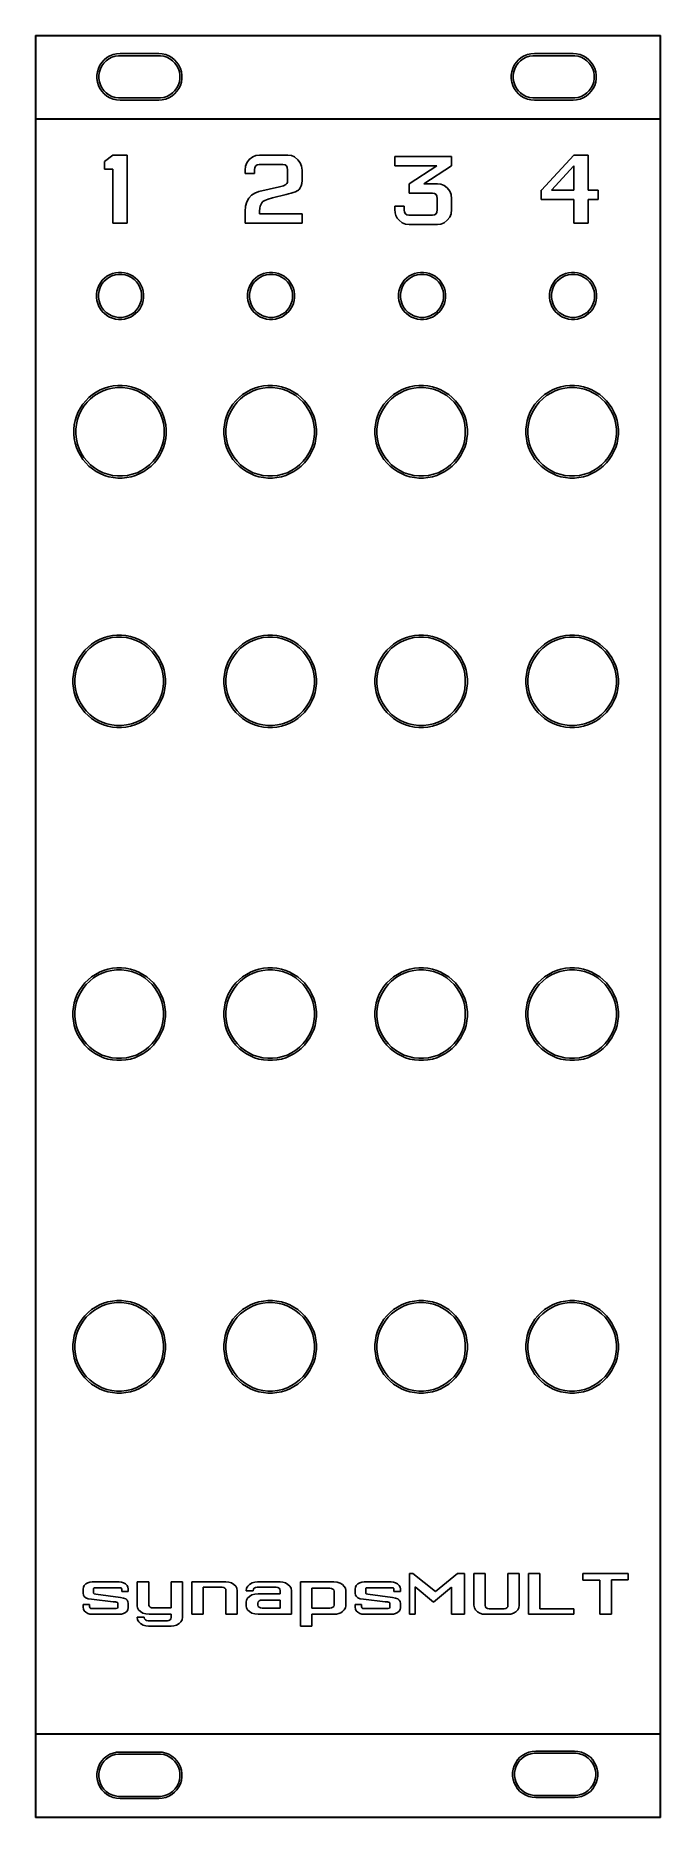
# Model space of a CAD drawing. Header units: inches. Extents: x 0 to 1.78, y -5.06 to 0.
import ezdxf

# ---------------------------------------------------------------- set-up
doc = ezdxf.new("R2010")
doc.units = ezdxf.units.IN
doc.header["$MEASUREMENT"] = 0
doc.layers.add('Edge.Cuts', color=254, linetype='CONTINUOUS', true_color=0xd0d2cd)

msp = doc.modelspace()

# ---------------------------------------------------------------- linework, layer by layer
at = {"layer": 'Edge.Cuts', "linetype": 'CONTINUOUS'}
for p, q in [((0.0008, 0.0001), (0.0009, 0.0002)), ((0.0008, 0), (0.0008, 0.0001)), ((0.0008, -5.059), (0.0008, 0)), ((0.0009, 0.0002), (0.001, 0.0002)), ((0.001, 0.0002), (1.7763, 0.0002)), ((1.7763, 0.0002), (1.7764, 0.0002)), ((1.7764, 0.0002), (1.7765, 0.0001)), ((1.7765, 0.0001), (1.7765, 0)), ((1.7765, 0), (1.7765, -5.059)), ((0.0012, -0.0002), (0.0012, -0.2362)), ((1.7761, -0.0002), (0.0012, -0.0002)), ((1.7761, -0.2362), (1.7761, -0.0002)), ((0.1765, -0.1021), (0.1795, -0.0927)), ((0.1795, -0.0927), (0.1837, -0.0838)), ((0.1852, -0.0937), (0.1823, -0.1027)), ((0.1837, -0.0838), (0.1893, -0.0757)), ((0.1895, -0.0853), (0.1852, -0.0937)), ((0.1893, -0.0757), (0.196, -0.0684)), ((0.195, -0.0777), (0.1895, -0.0853)), ((0.2017, -0.071), (0.195, -0.0777)), ((0.196, -0.0684), (0.2037, -0.0623)), ((0.2094, -0.0654), (0.2017, -0.071)), ((0.2037, -0.0623), (0.2122, -0.0574)), ((0.2178, -0.0611), (0.2094, -0.0654)), ((0.2122, -0.0574), (0.2214, -0.0538)), ((0.2268, -0.0582), (0.2178, -0.0611)), ((0.2214, -0.0538), (0.231, -0.0516)), ((0.2361, -0.0567), (0.2268, -0.0582)), ((0.231, -0.0516), (0.2408, -0.0508)), ((0.2408, -0.0567), (0.2361, -0.0567)), ((0.2408, -0.0508), (0.3511, -0.0508)), ((0.3511, -0.0567), (0.2408, -0.0567)), ((0.3511, -0.0508), (0.3609, -0.0516)), ((0.3558, -0.0567), (0.3511, -0.0567)), ((0.3651, -0.0582), (0.3558, -0.0567)), ((0.3609, -0.0516), (0.3705, -0.0538)), ((0.3741, -0.0611), (0.3651, -0.0582)), ((0.3705, -0.0538), (0.3797, -0.0574)), ((0.3825, -0.0654), (0.3741, -0.0611)), ((0.3797, -0.0574), (0.3882, -0.0623)), ((0.3902, -0.071), (0.3825, -0.0654)), ((0.3882, -0.0623), (0.3959, -0.0684)), ((0.3969, -0.0777), (0.3902, -0.071)), ((0.3959, -0.0684), (0.4026, -0.0757)), ((0.4024, -0.0853), (0.3969, -0.0777)), ((0.4067, -0.0937), (0.4024, -0.0853)), ((0.4026, -0.0757), (0.4082, -0.0838)), ((0.4096, -0.1027), (0.4067, -0.0937)), ((0.4082, -0.0838), (0.4125, -0.0927)), ((0.4125, -0.0927), (0.4154, -0.1021)), ((1.3541, -0.1021), (1.357, -0.0927)), ((1.357, -0.0927), (1.3612, -0.0838)), ((1.3627, -0.0937), (1.3598, -0.1027)), ((1.3612, -0.0838), (1.3668, -0.0757)), ((1.367, -0.0853), (1.3627, -0.0937)), ((1.3668, -0.0757), (1.3735, -0.0684)), ((1.3726, -0.0777), (1.367, -0.0853)), ((1.3792, -0.071), (1.3726, -0.0777)), ((1.3735, -0.0684), (1.3812, -0.0623)), ((1.3869, -0.0654), (1.3792, -0.071)), ((1.3812, -0.0623), (1.3897, -0.0574)), ((1.3953, -0.0611), (1.3869, -0.0654)), ((1.3897, -0.0574), (1.3989, -0.0538)), ((1.4043, -0.0582), (1.3953, -0.0611)), ((1.3989, -0.0538), (1.4085, -0.0516)), ((1.4136, -0.0567), (1.4043, -0.0582)), ((1.4085, -0.0516), (1.4183, -0.0508)), ((1.4183, -0.0567), (1.4136, -0.0567)), ((1.4183, -0.0508), (1.5286, -0.0508)), ((1.5286, -0.0567), (1.4183, -0.0567)), ((1.5286, -0.0508), (1.5384, -0.0516)), ((1.5333, -0.0567), (1.5286, -0.0567)), ((1.5426, -0.0582), (1.5333, -0.0567)), ((1.5384, -0.0516), (1.548, -0.0538)), ((1.5516, -0.0611), (1.5426, -0.0582)), ((1.548, -0.0538), (1.5572, -0.0574)), ((1.5601, -0.0654), (1.5516, -0.0611)), ((1.5572, -0.0574), (1.5657, -0.0623)), ((1.5677, -0.071), (1.5601, -0.0654)), ((1.5657, -0.0623), (1.5734, -0.0684)), ((1.5744, -0.0777), (1.5677, -0.071)), ((1.5734, -0.0684), (1.5801, -0.0757)), ((1.5799, -0.0853), (1.5744, -0.0777)), ((1.5842, -0.0937), (1.5799, -0.0853)), ((1.5801, -0.0757), (1.5857, -0.0838)), ((1.5871, -0.1027), (1.5842, -0.0937)), ((1.5857, -0.0838), (1.59, -0.0927)), ((1.59, -0.0927), (1.5929, -0.1021)), ((0.1751, -0.1119), (0.1765, -0.1021)), ((0.1751, -0.1217), (0.1751, -0.1119)), ((0.1765, -0.1315), (0.1751, -0.1217)), ((0.1795, -0.1409), (0.1765, -0.1315)), ((0.1837, -0.1498), (0.1795, -0.1409)), ((0.1823, -0.1027), (0.1808, -0.1121)), ((0.1808, -0.1121), (0.1808, -0.1215)), ((0.1808, -0.1215), (0.1823, -0.1308)), ((0.1823, -0.1308), (0.1852, -0.1398)), ((0.1893, -0.1579), (0.1837, -0.1498)), ((0.1852, -0.1398), (0.1895, -0.1483)), ((0.1895, -0.1483), (0.195, -0.1559)), ((0.3969, -0.1559), (0.4024, -0.1483)), ((0.4024, -0.1483), (0.4067, -0.1398)), ((0.4082, -0.1498), (0.4026, -0.1579)), ((0.4067, -0.1398), (0.4096, -0.1308)), ((0.4125, -0.1409), (0.4082, -0.1498)), ((0.4111, -0.1121), (0.4096, -0.1027)), ((0.4096, -0.1308), (0.4111, -0.1215)), ((0.4111, -0.1215), (0.4111, -0.1121)), ((0.4154, -0.1315), (0.4125, -0.1409)), ((0.4154, -0.1021), (0.4168, -0.1119)), ((0.4168, -0.1217), (0.4154, -0.1315)), ((0.4168, -0.1119), (0.4168, -0.1217)), ((1.3526, -0.1119), (1.3541, -0.1021)), ((1.3526, -0.1217), (1.3526, -0.1119)), ((1.3541, -0.1315), (1.3526, -0.1217)), ((1.357, -0.1409), (1.3541, -0.1315)), ((1.3612, -0.1498), (1.357, -0.1409)), ((1.3598, -0.1027), (1.3583, -0.1121)), ((1.3583, -0.1121), (1.3583, -0.1215)), ((1.3583, -0.1215), (1.3598, -0.1308)), ((1.3598, -0.1308), (1.3627, -0.1398)), ((1.3668, -0.1579), (1.3612, -0.1498)), ((1.3627, -0.1398), (1.367, -0.1483)), ((1.367, -0.1483), (1.3726, -0.1559)), ((1.5744, -0.1559), (1.5799, -0.1483)), ((1.5799, -0.1483), (1.5842, -0.1398)), ((1.5857, -0.1498), (1.5801, -0.1579)), ((1.5842, -0.1398), (1.5871, -0.1308)), ((1.59, -0.1409), (1.5857, -0.1498)), ((1.5886, -0.1121), (1.5871, -0.1027)), ((1.5871, -0.1308), (1.5886, -0.1215)), ((1.5886, -0.1215), (1.5886, -0.1121)), ((1.5929, -0.1315), (1.59, -0.1409)), ((1.5929, -0.1021), (1.5943, -0.1119)), ((1.5943, -0.1217), (1.5929, -0.1315)), ((1.5943, -0.1119), (1.5943, -0.1217)), ((0.196, -0.1651), (0.1893, -0.1579)), ((0.195, -0.1559), (0.2017, -0.1626)), ((0.2037, -0.1713), (0.196, -0.1651)), ((0.2017, -0.1626), (0.2094, -0.1681)), ((0.2122, -0.1762), (0.2037, -0.1713)), ((0.2094, -0.1681), (0.2178, -0.1724)), ((0.2214, -0.1798), (0.2122, -0.1762)), ((0.2178, -0.1724), (0.2268, -0.1753)), ((0.231, -0.182), (0.2214, -0.1798)), ((0.2268, -0.1753), (0.2361, -0.1768)), ((0.2408, -0.1827), (0.231, -0.182)), ((0.2361, -0.1768), (0.2408, -0.1768)), ((0.2408, -0.1768), (0.3511, -0.1768)), ((0.3511, -0.1827), (0.2408, -0.1827)), ((0.3511, -0.1768), (0.3558, -0.1768)), ((0.3609, -0.182), (0.3511, -0.1827)), ((0.3558, -0.1768), (0.3651, -0.1753)), ((0.3705, -0.1798), (0.3609, -0.182)), ((0.3651, -0.1753), (0.3741, -0.1724)), ((0.3797, -0.1762), (0.3705, -0.1798)), ((0.3741, -0.1724), (0.3825, -0.1681)), ((0.3882, -0.1713), (0.3797, -0.1762)), ((0.3825, -0.1681), (0.3902, -0.1626)), ((0.3959, -0.1651), (0.3882, -0.1713)), ((0.3902, -0.1626), (0.3969, -0.1559)), ((0.4026, -0.1579), (0.3959, -0.1651)), ((1.3735, -0.1651), (1.3668, -0.1579)), ((1.3726, -0.1559), (1.3792, -0.1626)), ((1.3812, -0.1713), (1.3735, -0.1651)), ((1.3792, -0.1626), (1.3869, -0.1681)), ((1.3897, -0.1762), (1.3812, -0.1713)), ((1.3869, -0.1681), (1.3953, -0.1724)), ((1.3989, -0.1798), (1.3897, -0.1762)), ((1.3953, -0.1724), (1.4043, -0.1753)), ((1.4085, -0.182), (1.3989, -0.1798)), ((1.4043, -0.1753), (1.4136, -0.1768)), ((1.4183, -0.1827), (1.4085, -0.182)), ((1.4136, -0.1768), (1.4183, -0.1768)), ((1.4183, -0.1768), (1.5286, -0.1768)), ((1.5286, -0.1827), (1.4183, -0.1827)), ((1.5286, -0.1768), (1.5333, -0.1768)), ((1.5384, -0.182), (1.5286, -0.1827)), ((1.5333, -0.1768), (1.5426, -0.1753)), ((1.548, -0.1798), (1.5384, -0.182)), ((1.5426, -0.1753), (1.5516, -0.1724)), ((1.5572, -0.1762), (1.548, -0.1798)), ((1.5516, -0.1724), (1.5601, -0.1681)), ((1.5657, -0.1713), (1.5572, -0.1762)), ((1.5601, -0.1681), (1.5677, -0.1626)), ((1.5734, -0.1651), (1.5657, -0.1713)), ((1.5677, -0.1626), (1.5744, -0.1559)), ((1.5801, -0.1579), (1.5734, -0.1651)), ((0.0012, -0.2362), (1.7761, -0.2362)), ((0.0012, -0.2366), (0.0012, -4.8224)), ((1.7761, -0.2366), (0.0012, -0.2366)), ((1.7761, -4.8224), (1.7761, -0.2366)), ((0.1964, -0.357), (0.2205, -0.3391)), ((0.2205, -0.3391), (0.2611, -0.3391)), ((0.2611, -0.3391), (0.2611, -0.5321)), ((0.6016, -0.3605), (0.6082, -0.3519)), ((0.6082, -0.3519), (0.6178, -0.3442)), ((0.6178, -0.3442), (0.6265, -0.3404)), ((0.6265, -0.3404), (0.6371, -0.3391)), ((0.6371, -0.3391), (0.7175, -0.3391)), ((0.7175, -0.3391), (0.7281, -0.3404)), ((0.7281, -0.3404), (0.7368, -0.3442)), ((0.7368, -0.3442), (0.7463, -0.352)), ((0.7463, -0.352), (0.7528, -0.3607)), ((1.0215, -0.3694), (1.0215, -0.343)), ((1.0215, -0.343), (1.1832, -0.343)), ((1.1832, -0.343), (1.1832, -0.3692)), ((1.4383, -0.4383), (1.5306, -0.3391)), ((1.5306, -0.3391), (1.5713, -0.3391)), ((1.5713, -0.3391), (1.5713, -0.4383)), ((0.1964, -0.3789), (0.1964, -0.357)), ((0.2202, -0.3789), (0.1964, -0.3789)), ((0.2202, -0.5321), (0.2202, -0.3789)), ((0.5963, -0.3816), (0.5977, -0.3703)), ((0.5963, -0.3911), (0.5963, -0.3816)), ((0.6233, -0.3911), (0.5963, -0.3911)), ((0.5977, -0.3703), (0.6016, -0.3605)), ((0.6242, -0.3741), (0.6233, -0.3805)), ((0.6233, -0.3805), (0.6233, -0.3911)), ((0.6266, -0.3695), (0.6242, -0.3741)), ((0.6307, -0.3665), (0.6266, -0.3695)), ((0.6365, -0.3654), (0.6307, -0.3665)), ((0.7038, -0.3654), (0.6365, -0.3654)), ((0.7097, -0.3665), (0.7038, -0.3654)), ((0.7137, -0.3695), (0.7097, -0.3665)), ((0.7162, -0.3741), (0.7137, -0.3695)), ((0.7171, -0.3804), (0.7162, -0.3741)), ((0.7171, -0.4118), (0.7171, -0.3804)), ((0.7528, -0.3607), (0.7567, -0.3705)), ((0.7567, -0.3705), (0.758, -0.3818)), ((0.758, -0.3818), (0.758, -0.4107)), ((1.1414, -0.3694), (1.0215, -0.3694)), ((1.0622, -0.4206), (1.1414, -0.3694)), ((1.1832, -0.3692), (1.1038, -0.4205)), ((1.5304, -0.3698), (1.4668, -0.4383)), ((1.5304, -0.4383), (1.5304, -0.3698)), ((0.6066, -0.4615), (0.6144, -0.4531)), ((0.6144, -0.4531), (0.6239, -0.4469)), ((0.6239, -0.4469), (0.6356, -0.4427)), ((0.6356, -0.4427), (0.6943, -0.429)), ((0.7127, -0.451), (0.6741, -0.4607)), ((0.6943, -0.429), (0.7052, -0.4258)), ((0.7052, -0.4258), (0.7116, -0.4227)), ((0.7116, -0.4227), (0.7146, -0.4199)), ((0.7198, -0.4493), (0.7127, -0.451)), ((0.7146, -0.4199), (0.7165, -0.4164)), ((0.7165, -0.4164), (0.7171, -0.4118)), ((0.727, -0.4474), (0.7198, -0.4493)), ((0.7332, -0.4455), (0.727, -0.4474)), ((0.7393, -0.4432), (0.7332, -0.4455)), ((0.7445, -0.4404), (0.7393, -0.4432)), ((0.7478, -0.4383), (0.7445, -0.4404)), ((0.7494, -0.4367), (0.7478, -0.4383)), ((0.7528, -0.4322), (0.7494, -0.4367)), ((0.7558, -0.4264), (0.7528, -0.4322)), ((0.7573, -0.4194), (0.7558, -0.4264)), ((0.758, -0.4107), (0.7573, -0.4194)), ((1.0622, -0.4468), (1.0622, -0.4206)), ((1.129, -0.4468), (1.0622, -0.4468)), ((1.1038, -0.4205), (1.1428, -0.4205)), ((1.1347, -0.4479), (1.129, -0.4468)), ((1.1388, -0.451), (1.1347, -0.4479)), ((1.1414, -0.4557), (1.1388, -0.451)), ((1.1428, -0.4205), (1.1528, -0.4218)), ((1.1528, -0.4218), (1.1621, -0.4257)), ((1.1621, -0.4257), (1.1708, -0.4324)), ((1.1708, -0.4324), (1.1776, -0.441)), ((1.1776, -0.441), (1.1818, -0.4511)), ((1.1818, -0.4511), (1.1832, -0.4631)), ((1.4381, -0.4385), (1.4383, -0.4383)), ((1.4381, -0.4647), (1.4381, -0.4385)), ((1.4668, -0.4383), (1.5304, -0.4383)), ((1.5713, -0.4383), (1.5996, -0.4383)), ((1.5996, -0.4383), (1.5996, -0.4647)), ((0.5963, -0.4996), (0.5976, -0.4841)), ((0.5963, -0.5321), (0.5963, -0.4996)), ((0.5976, -0.4841), (0.6011, -0.4717)), ((0.6011, -0.4717), (0.6066, -0.4615)), ((0.6378, -0.4898), (0.6372, -0.4978)), ((0.6372, -0.4978), (0.6372, -0.5058)), ((0.6372, -0.5058), (0.758, -0.5058)), ((0.6392, -0.4836), (0.6378, -0.4898)), ((0.6436, -0.4743), (0.6392, -0.4836)), ((0.6466, -0.4712), (0.6436, -0.4743)), ((0.6519, -0.468), (0.6466, -0.4712)), ((0.6615, -0.464), (0.6519, -0.468)), ((0.6741, -0.4607), (0.6615, -0.464)), ((0.758, -0.5058), (0.758, -0.5321)), ((1.0215, -0.4935), (1.0215, -0.4842)), ((1.0215, -0.4842), (1.0485, -0.4842)), ((1.0224, -0.5026), (1.0215, -0.4935)), ((1.0247, -0.5107), (1.0224, -0.5026)), ((1.0485, -0.4842), (1.0485, -0.4945)), ((1.0485, -0.4945), (1.0494, -0.5008)), ((1.0494, -0.5008), (1.052, -0.5055)), ((1.052, -0.5055), (1.0561, -0.5086)), ((1.1347, -0.5086), (1.1388, -0.5055)), ((1.1388, -0.5055), (1.1414, -0.5008)), ((1.1423, -0.462), (1.1414, -0.4557)), ((1.1414, -0.5008), (1.1423, -0.4945)), ((1.1423, -0.4945), (1.1423, -0.462)), ((1.1818, -0.5054), (1.1776, -0.5155)), ((1.1832, -0.4935), (1.1818, -0.5054)), ((1.1832, -0.4631), (1.1832, -0.4935)), ((1.5304, -0.4647), (1.4381, -0.4647)), ((1.5304, -0.5321), (1.5304, -0.4647)), ((1.5996, -0.4647), (1.5713, -0.4647)), ((1.5713, -0.4647), (1.5713, -0.5321)), ((0.2611, -0.5321), (0.2202, -0.5321)), ((0.758, -0.5321), (0.5963, -0.5321)), ((1.0286, -0.5178), (1.0247, -0.5107)), ((1.034, -0.5241), (1.0286, -0.5178)), ((1.0429, -0.5309), (1.034, -0.5241)), ((1.0522, -0.5348), (1.0429, -0.5309)), ((1.0623, -0.5361), (1.0522, -0.5348)), ((1.0561, -0.5086), (1.0617, -0.5097)), ((1.0617, -0.5097), (1.129, -0.5097)), ((1.1427, -0.5361), (1.0623, -0.5361)), ((1.129, -0.5097), (1.1347, -0.5086)), ((1.1528, -0.5348), (1.1427, -0.5361)), ((1.162, -0.5309), (1.1528, -0.5348)), ((1.1708, -0.5241), (1.162, -0.5309)), ((1.1776, -0.5155), (1.1708, -0.5241)), ((1.5713, -0.5321), (1.5304, -0.5321)), ((0.1807, -0.7092), (0.1851, -0.7016)), ((0.1885, -0.7068), (0.1842, -0.7154)), ((0.1851, -0.7016), (0.1904, -0.6946)), ((0.1942, -0.699), (0.1885, -0.7068)), ((0.1904, -0.6946), (0.1966, -0.6884)), ((0.201, -0.6922), (0.1942, -0.699)), ((0.1966, -0.6884), (0.2036, -0.6831)), ((0.2088, -0.6865), (0.201, -0.6922)), ((0.2036, -0.6831), (0.2112, -0.6787)), ((0.2174, -0.6822), (0.2088, -0.6865)), ((0.2112, -0.6787), (0.2193, -0.6753)), ((0.2265, -0.6792), (0.2174, -0.6822)), ((0.2193, -0.6753), (0.2278, -0.6731)), ((0.236, -0.6777), (0.2265, -0.6792)), ((0.2278, -0.6731), (0.2365, -0.6719)), ((0.2456, -0.6777), (0.236, -0.6777)), ((0.2365, -0.6719), (0.2452, -0.6719)), ((0.2452, -0.6719), (0.2539, -0.6731)), ((0.2552, -0.6792), (0.2456, -0.6777)), ((0.2539, -0.6731), (0.2624, -0.6753)), ((0.2643, -0.6822), (0.2552, -0.6792)), ((0.2624, -0.6753), (0.2705, -0.6787)), ((0.2729, -0.6865), (0.2643, -0.6822)), ((0.2705, -0.6787), (0.2781, -0.6831)), ((0.2807, -0.6922), (0.2729, -0.6865)), ((0.2781, -0.6831), (0.285, -0.6884)), ((0.2875, -0.699), (0.2807, -0.6922)), ((0.285, -0.6884), (0.2912, -0.6946)), ((0.2931, -0.7068), (0.2875, -0.699)), ((0.2912, -0.6946), (0.2966, -0.7016)), ((0.2975, -0.7154), (0.2931, -0.7068)), ((0.2966, -0.7016), (0.301, -0.7092)), ((0.6098, -0.7092), (0.6142, -0.7016)), ((0.6177, -0.7068), (0.6133, -0.7154)), ((0.6142, -0.7016), (0.6196, -0.6946)), ((0.6233, -0.699), (0.6177, -0.7068)), ((0.6196, -0.6946), (0.6258, -0.6884)), ((0.6301, -0.6922), (0.6233, -0.699)), ((0.6258, -0.6884), (0.6327, -0.6831)), ((0.6379, -0.6865), (0.6301, -0.6922)), ((0.6327, -0.6831), (0.6403, -0.6787)), ((0.6465, -0.6822), (0.6379, -0.6865)), ((0.6403, -0.6787), (0.6484, -0.6753)), ((0.6557, -0.6792), (0.6465, -0.6822)), ((0.6484, -0.6753), (0.6569, -0.6731)), ((0.6652, -0.6777), (0.6557, -0.6792)), ((0.6569, -0.6731), (0.6656, -0.6719)), ((0.6748, -0.6777), (0.6652, -0.6777)), ((0.6656, -0.6719), (0.6744, -0.6719)), ((0.6744, -0.6719), (0.683, -0.6731)), ((0.6843, -0.6792), (0.6748, -0.6777)), ((0.683, -0.6731), (0.6915, -0.6753)), ((0.6934, -0.6822), (0.6843, -0.6792)), ((0.6915, -0.6753), (0.6996, -0.6787)), ((0.702, -0.6865), (0.6934, -0.6822)), ((0.6996, -0.6787), (0.7072, -0.6831)), ((0.7098, -0.6922), (0.702, -0.6865)), ((0.7072, -0.6831), (0.7142, -0.6884)), ((0.7166, -0.699), (0.7098, -0.6922)), ((0.7142, -0.6884), (0.7204, -0.6946)), ((0.7223, -0.7068), (0.7166, -0.699)), ((0.7204, -0.6946), (0.7257, -0.7016)), ((0.7266, -0.7154), (0.7223, -0.7068)), ((0.7257, -0.7016), (0.7301, -0.7092)), ((1.039, -0.7092), (1.0434, -0.7016)), ((1.0468, -0.7068), (1.0424, -0.7154)), ((1.0434, -0.7016), (1.0487, -0.6946)), ((1.0525, -0.699), (1.0468, -0.7068)), ((1.0487, -0.6946), (1.0549, -0.6884)), ((1.0593, -0.6922), (1.0525, -0.699)), ((1.0549, -0.6884), (1.0619, -0.6831)), ((1.0671, -0.6865), (1.0593, -0.6922)), ((1.0619, -0.6831), (1.0695, -0.6787)), ((1.0756, -0.6822), (1.0671, -0.6865)), ((1.0695, -0.6787), (1.0776, -0.6753)), ((1.0848, -0.6792), (1.0756, -0.6822)), ((1.0776, -0.6753), (1.086, -0.6731)), ((1.0943, -0.6777), (1.0848, -0.6792)), ((1.086, -0.6731), (1.0947, -0.6719)), ((1.1039, -0.6777), (1.0943, -0.6777)), ((1.0947, -0.6719), (1.1035, -0.6719)), ((1.1035, -0.6719), (1.1122, -0.6731)), ((1.1134, -0.6792), (1.1039, -0.6777)), ((1.1122, -0.6731), (1.1207, -0.6753)), ((1.1226, -0.6822), (1.1134, -0.6792)), ((1.1207, -0.6753), (1.1288, -0.6787)), ((1.1311, -0.6865), (1.1226, -0.6822)), ((1.1288, -0.6787), (1.1364, -0.6831)), ((1.1389, -0.6922), (1.1311, -0.6865)), ((1.1364, -0.6831), (1.1433, -0.6884)), ((1.1457, -0.699), (1.1389, -0.6922)), ((1.1433, -0.6884), (1.1495, -0.6946)), ((1.1514, -0.7068), (1.1457, -0.699)), ((1.1495, -0.6946), (1.1548, -0.7016)), ((1.1558, -0.7154), (1.1514, -0.7068)), ((1.1548, -0.7016), (1.1592, -0.7092)), ((1.4681, -0.7092), (1.4725, -0.7016)), ((1.4759, -0.7068), (1.4716, -0.7154)), ((1.4725, -0.7016), (1.4778, -0.6946)), ((1.4816, -0.699), (1.4759, -0.7068)), ((1.4778, -0.6946), (1.484, -0.6884)), ((1.4884, -0.6922), (1.4816, -0.699)), ((1.484, -0.6884), (1.491, -0.6831)), ((1.4962, -0.6865), (1.4884, -0.6922)), ((1.491, -0.6831), (1.4986, -0.6787)), ((1.5048, -0.6822), (1.4962, -0.6865)), ((1.4986, -0.6787), (1.5067, -0.6753)), ((1.5139, -0.6792), (1.5048, -0.6822)), ((1.5067, -0.6753), (1.5152, -0.6731)), ((1.5234, -0.6777), (1.5139, -0.6792)), ((1.5152, -0.6731), (1.5239, -0.6719)), ((1.533, -0.6777), (1.5234, -0.6777)), ((1.5239, -0.6719), (1.5326, -0.6719)), ((1.5326, -0.6719), (1.5413, -0.6731)), ((1.5426, -0.6792), (1.533, -0.6777)), ((1.5413, -0.6731), (1.5498, -0.6753)), ((1.5517, -0.6822), (1.5426, -0.6792)), ((1.5498, -0.6753), (1.5579, -0.6787)), ((1.5603, -0.6865), (1.5517, -0.6822)), ((1.5579, -0.6787), (1.5655, -0.6831)), ((1.5681, -0.6922), (1.5603, -0.6865)), ((1.5655, -0.6831), (1.5724, -0.6884)), ((1.5749, -0.699), (1.5681, -0.6922)), ((1.5724, -0.6884), (1.5786, -0.6946)), ((1.5805, -0.7068), (1.5749, -0.699)), ((1.5786, -0.6946), (1.584, -0.7016)), ((1.5849, -0.7154), (1.5805, -0.7068)), ((1.584, -0.7016), (1.5884, -0.7092)), ((0.1739, -0.7344), (0.174, -0.734)), ((0.1739, -0.7432), (0.1739, -0.7344)), ((0.1751, -0.7519), (0.1739, -0.7432)), ((0.174, -0.734), (0.1751, -0.7258)), ((0.1751, -0.7258), (0.1774, -0.7173)), ((0.1774, -0.7604), (0.1751, -0.7519)), ((0.1774, -0.7173), (0.1807, -0.7092)), ((0.1812, -0.7245), (0.1797, -0.734)), ((0.1797, -0.734), (0.1797, -0.7436)), ((0.1797, -0.7436), (0.1812, -0.7531)), ((0.1842, -0.7154), (0.1812, -0.7245)), ((0.1812, -0.7531), (0.1842, -0.7623)), ((0.3005, -0.7245), (0.2975, -0.7154)), ((0.2975, -0.7623), (0.3005, -0.7531)), ((0.302, -0.734), (0.3005, -0.7245)), ((0.3005, -0.7531), (0.302, -0.7436)), ((0.301, -0.7092), (0.3043, -0.7173)), ((0.302, -0.7436), (0.302, -0.734)), ((0.3043, -0.7173), (0.3066, -0.7258)), ((0.3066, -0.7519), (0.3043, -0.7604)), ((0.3066, -0.7258), (0.3077, -0.7344)), ((0.3077, -0.7432), (0.3066, -0.7519)), ((0.3077, -0.7344), (0.3077, -0.7432)), ((0.6031, -0.734), (0.6042, -0.7258)), ((0.6031, -0.7344), (0.6031, -0.734)), ((0.6031, -0.7432), (0.6031, -0.7344)), ((0.6042, -0.7519), (0.6031, -0.7432)), ((0.6042, -0.7258), (0.6065, -0.7173)), ((0.6065, -0.7604), (0.6042, -0.7519)), ((0.6065, -0.7173), (0.6098, -0.7092)), ((0.6103, -0.7245), (0.6088, -0.734)), ((0.6088, -0.734), (0.6088, -0.7436)), ((0.6088, -0.7436), (0.6103, -0.7531)), ((0.6133, -0.7154), (0.6103, -0.7245)), ((0.6103, -0.7531), (0.6133, -0.7623)), ((0.7296, -0.7245), (0.7266, -0.7154)), ((0.7266, -0.7623), (0.7296, -0.7531)), ((0.7311, -0.734), (0.7296, -0.7245)), ((0.7296, -0.7531), (0.7311, -0.7436)), ((0.7301, -0.7092), (0.7335, -0.7173)), ((0.7311, -0.7436), (0.7311, -0.734)), ((0.7335, -0.7173), (0.7357, -0.7258)), ((0.7357, -0.7519), (0.7335, -0.7604)), ((0.7357, -0.7258), (0.7369, -0.7344)), ((0.7369, -0.7432), (0.7357, -0.7519)), ((0.7369, -0.7344), (0.7369, -0.7432)), ((1.0322, -0.7344), (1.0323, -0.734)), ((1.0322, -0.7432), (1.0322, -0.7344)), ((1.0333, -0.7519), (1.0322, -0.7432)), ((1.0323, -0.734), (1.0333, -0.7258)), ((1.0333, -0.7258), (1.0356, -0.7173)), ((1.0356, -0.7604), (1.0333, -0.7519)), ((1.0356, -0.7173), (1.039, -0.7092)), ((1.0395, -0.7245), (1.038, -0.734)), ((1.038, -0.734), (1.038, -0.7436)), ((1.038, -0.7436), (1.0395, -0.7531)), ((1.0424, -0.7154), (1.0395, -0.7245)), ((1.0395, -0.7531), (1.0424, -0.7623)), ((1.1587, -0.7245), (1.1558, -0.7154)), ((1.1558, -0.7623), (1.1587, -0.7531)), ((1.1602, -0.734), (1.1587, -0.7245)), ((1.1587, -0.7531), (1.1602, -0.7436)), ((1.1592, -0.7092), (1.1626, -0.7173)), ((1.1602, -0.7436), (1.1602, -0.734)), ((1.1626, -0.7173), (1.1649, -0.7258)), ((1.1649, -0.7519), (1.1626, -0.7604)), ((1.1649, -0.7258), (1.166, -0.7344)), ((1.166, -0.7432), (1.1649, -0.7519)), ((1.166, -0.7344), (1.166, -0.7432)), ((1.4613, -0.7344), (1.4614, -0.734)), ((1.4613, -0.7432), (1.4613, -0.7344)), ((1.4625, -0.7519), (1.4613, -0.7432)), ((1.4614, -0.734), (1.4625, -0.7258)), ((1.4625, -0.7258), (1.4648, -0.7173)), ((1.4648, -0.7604), (1.4625, -0.7519)), ((1.4648, -0.7173), (1.4681, -0.7092)), ((1.4686, -0.7245), (1.4671, -0.734)), ((1.4671, -0.734), (1.4671, -0.7436)), ((1.4671, -0.7436), (1.4686, -0.7531)), ((1.4716, -0.7154), (1.4686, -0.7245)), ((1.4686, -0.7531), (1.4716, -0.7623)), ((1.5879, -0.7245), (1.5849, -0.7154)), ((1.5849, -0.7623), (1.5879, -0.7531)), ((1.5894, -0.734), (1.5879, -0.7245)), ((1.5879, -0.7531), (1.5894, -0.7436)), ((1.5884, -0.7092), (1.5917, -0.7173)), ((1.5894, -0.7436), (1.5894, -0.734)), ((1.5917, -0.7173), (1.594, -0.7258)), ((1.594, -0.7519), (1.5917, -0.7604)), ((1.594, -0.7258), (1.5951, -0.7344)), ((1.5951, -0.7432), (1.594, -0.7519)), ((1.5951, -0.7344), (1.5951, -0.7432)), ((0.1807, -0.7685), (0.1774, -0.7604)), ((0.1851, -0.7761), (0.1807, -0.7685)), ((0.1842, -0.7623), (0.1885, -0.7709)), ((0.1904, -0.783), (0.1851, -0.7761)), ((0.1885, -0.7709), (0.1942, -0.7787)), ((0.1966, -0.7892), (0.1904, -0.783)), ((0.1942, -0.7787), (0.201, -0.7855)), ((0.2036, -0.7946), (0.1966, -0.7892)), ((0.201, -0.7855), (0.2088, -0.7911)), ((0.2112, -0.799), (0.2036, -0.7946)), ((0.2088, -0.7911), (0.2174, -0.7955)), ((0.2193, -0.8023), (0.2112, -0.799)), ((0.2174, -0.7955), (0.2265, -0.7985)), ((0.2278, -0.8046), (0.2193, -0.8023)), ((0.2265, -0.7985), (0.236, -0.8)), ((0.2365, -0.8057), (0.2278, -0.8046)), ((0.236, -0.8), (0.2456, -0.8)), ((0.2452, -0.8057), (0.2365, -0.8057)), ((0.2539, -0.8046), (0.2452, -0.8057)), ((0.2456, -0.8), (0.2552, -0.7985)), ((0.2624, -0.8023), (0.2539, -0.8046)), ((0.2552, -0.7985), (0.2643, -0.7955)), ((0.2705, -0.799), (0.2624, -0.8023)), ((0.2643, -0.7955), (0.2729, -0.7911)), ((0.2781, -0.7946), (0.2705, -0.799)), ((0.2729, -0.7911), (0.2807, -0.7855)), ((0.285, -0.7892), (0.2781, -0.7946)), ((0.2807, -0.7855), (0.2875, -0.7787)), ((0.2912, -0.783), (0.285, -0.7892)), ((0.2875, -0.7787), (0.2931, -0.7709)), ((0.2966, -0.7761), (0.2912, -0.783)), ((0.2931, -0.7709), (0.2975, -0.7623)), ((0.301, -0.7685), (0.2966, -0.7761)), ((0.3043, -0.7604), (0.301, -0.7685)), ((0.6098, -0.7685), (0.6065, -0.7604)), ((0.6142, -0.7761), (0.6098, -0.7685)), ((0.6133, -0.7623), (0.6177, -0.7709)), ((0.6196, -0.783), (0.6142, -0.7761)), ((0.6177, -0.7709), (0.6233, -0.7787)), ((0.6258, -0.7892), (0.6196, -0.783)), ((0.6233, -0.7787), (0.6301, -0.7855)), ((0.6327, -0.7946), (0.6258, -0.7892)), ((0.6301, -0.7855), (0.6379, -0.7911)), ((0.6403, -0.799), (0.6327, -0.7946)), ((0.6379, -0.7911), (0.6465, -0.7955)), ((0.6484, -0.8023), (0.6403, -0.799)), ((0.6465, -0.7955), (0.6557, -0.7985)), ((0.6569, -0.8046), (0.6484, -0.8023)), ((0.6557, -0.7985), (0.6652, -0.8)), ((0.6656, -0.8057), (0.6569, -0.8046)), ((0.6652, -0.8), (0.6748, -0.8)), ((0.6744, -0.8057), (0.6656, -0.8057)), ((0.683, -0.8046), (0.6744, -0.8057)), ((0.6748, -0.8), (0.6843, -0.7985)), ((0.6915, -0.8023), (0.683, -0.8046)), ((0.6843, -0.7985), (0.6934, -0.7955)), ((0.6996, -0.799), (0.6915, -0.8023)), ((0.6934, -0.7955), (0.702, -0.7911)), ((0.7072, -0.7946), (0.6996, -0.799)), ((0.702, -0.7911), (0.7098, -0.7855)), ((0.7142, -0.7892), (0.7072, -0.7946)), ((0.7098, -0.7855), (0.7166, -0.7787)), ((0.7204, -0.783), (0.7142, -0.7892)), ((0.7166, -0.7787), (0.7223, -0.7709)), ((0.7257, -0.7761), (0.7204, -0.783)), ((0.7223, -0.7709), (0.7266, -0.7623)), ((0.7301, -0.7685), (0.7257, -0.7761)), ((0.7335, -0.7604), (0.7301, -0.7685)), ((1.039, -0.7685), (1.0356, -0.7604)), ((1.0434, -0.7761), (1.039, -0.7685)), ((1.0424, -0.7623), (1.0468, -0.7709)), ((1.0487, -0.783), (1.0434, -0.7761)), ((1.0468, -0.7709), (1.0525, -0.7787)), ((1.0549, -0.7892), (1.0487, -0.783)), ((1.0525, -0.7787), (1.0593, -0.7855)), ((1.0619, -0.7946), (1.0549, -0.7892)), ((1.0593, -0.7855), (1.0671, -0.7911)), ((1.0695, -0.799), (1.0619, -0.7946)), ((1.0671, -0.7911), (1.0756, -0.7955)), ((1.0776, -0.8023), (1.0695, -0.799)), ((1.0756, -0.7955), (1.0848, -0.7985)), ((1.086, -0.8046), (1.0776, -0.8023)), ((1.0848, -0.7985), (1.0943, -0.8)), ((1.0947, -0.8057), (1.086, -0.8046)), ((1.0943, -0.8), (1.1039, -0.8)), ((1.1035, -0.8057), (1.0947, -0.8057)), ((1.1122, -0.8046), (1.1035, -0.8057)), ((1.1039, -0.8), (1.1134, -0.7985)), ((1.1207, -0.8023), (1.1122, -0.8046)), ((1.1134, -0.7985), (1.1226, -0.7955)), ((1.1288, -0.799), (1.1207, -0.8023)), ((1.1226, -0.7955), (1.1311, -0.7911)), ((1.1364, -0.7946), (1.1288, -0.799)), ((1.1311, -0.7911), (1.1389, -0.7855)), ((1.1433, -0.7892), (1.1364, -0.7946)), ((1.1389, -0.7855), (1.1457, -0.7787)), ((1.1495, -0.783), (1.1433, -0.7892)), ((1.1457, -0.7787), (1.1514, -0.7709)), ((1.1548, -0.7761), (1.1495, -0.783)), ((1.1514, -0.7709), (1.1558, -0.7623)), ((1.1592, -0.7685), (1.1548, -0.7761)), ((1.1626, -0.7604), (1.1592, -0.7685)), ((1.4681, -0.7685), (1.4648, -0.7604)), ((1.4725, -0.7761), (1.4681, -0.7685)), ((1.4716, -0.7623), (1.4759, -0.7709)), ((1.4778, -0.783), (1.4725, -0.7761)), ((1.4759, -0.7709), (1.4816, -0.7787)), ((1.484, -0.7892), (1.4778, -0.783)), ((1.4816, -0.7787), (1.4884, -0.7855)), ((1.491, -0.7946), (1.484, -0.7892)), ((1.4884, -0.7855), (1.4962, -0.7911)), ((1.4986, -0.799), (1.491, -0.7946)), ((1.4962, -0.7911), (1.5048, -0.7955)), ((1.5067, -0.8023), (1.4986, -0.799)), ((1.5048, -0.7955), (1.5139, -0.7985)), ((1.5152, -0.8046), (1.5067, -0.8023)), ((1.5139, -0.7985), (1.5234, -0.8)), ((1.5239, -0.8057), (1.5152, -0.8046)), ((1.5234, -0.8), (1.533, -0.8)), ((1.5326, -0.8057), (1.5239, -0.8057)), ((1.5413, -0.8046), (1.5326, -0.8057)), ((1.533, -0.8), (1.5426, -0.7985)), ((1.5498, -0.8023), (1.5413, -0.8046)), ((1.5426, -0.7985), (1.5517, -0.7955)), ((1.5579, -0.799), (1.5498, -0.8023)), ((1.5517, -0.7955), (1.5603, -0.7911)), ((1.5655, -0.7946), (1.5579, -0.799)), ((1.5603, -0.7911), (1.5681, -0.7855)), ((1.5724, -0.7892), (1.5655, -0.7946)), ((1.5681, -0.7855), (1.5749, -0.7787)), ((1.5786, -0.783), (1.5724, -0.7892)), ((1.5749, -0.7787), (1.5805, -0.7709)), ((1.584, -0.7761), (1.5786, -0.783)), ((1.5805, -0.7709), (1.5849, -0.7623)), ((1.5884, -0.7685), (1.584, -0.7761)), ((1.5917, -0.7604), (1.5884, -0.7685)), ((0.1625, -1.019), (0.1732, -1.0119)), ((0.1732, -1.0119), (0.1846, -1.0058)), ((0.1927, -1.0084), (0.18, -1.0146)), ((0.1846, -1.0058), (0.1965, -1.0009)), ((0.206, -1.0038), (0.1927, -1.0084)), ((0.1965, -1.0009), (0.2089, -0.9971)), ((0.2198, -1.0006), (0.206, -1.0038)), ((0.2089, -0.9971), (0.2215, -0.9946)), ((0.2338, -0.9991), (0.2198, -1.0006)), ((0.2215, -0.9946), (0.2344, -0.9933)), ((0.2479, -0.9991), (0.2338, -0.9991)), ((0.2344, -0.9933), (0.2473, -0.9933)), ((0.2473, -0.9933), (0.2601, -0.9946)), ((0.2619, -1.0006), (0.2479, -0.9991)), ((0.2601, -0.9946), (0.2728, -0.9971)), ((0.2757, -1.0038), (0.2619, -1.0006)), ((0.2728, -0.9971), (0.2851, -1.0009)), ((0.289, -1.0084), (0.2757, -1.0038)), ((0.2851, -1.0009), (0.2971, -1.0058)), ((0.3017, -1.0146), (0.289, -1.0084)), ((0.2971, -1.0058), (0.3084, -1.0119)), ((0.3084, -1.0119), (0.3192, -1.019)), ((0.5891, -1.019), (0.5998, -1.0119)), ((0.5998, -1.0119), (0.6112, -1.0058)), ((0.6193, -1.0084), (0.6066, -1.0146)), ((0.6112, -1.0058), (0.6231, -1.0009)), ((0.6326, -1.0038), (0.6193, -1.0084)), ((0.6231, -1.0009), (0.6355, -0.9971)), ((0.6463, -1.0006), (0.6326, -1.0038)), ((0.6355, -0.9971), (0.6481, -0.9946)), ((0.6604, -0.9991), (0.6463, -1.0006)), ((0.6481, -0.9946), (0.661, -0.9933)), ((0.6745, -0.9991), (0.6604, -0.9991)), ((0.661, -0.9933), (0.6739, -0.9933)), ((0.6739, -0.9933), (0.6867, -0.9946)), ((0.6885, -1.0006), (0.6745, -0.9991)), ((0.6867, -0.9946), (0.6994, -0.9971)), ((0.7022, -1.0038), (0.6885, -1.0006)), ((0.6994, -0.9971), (0.7117, -1.0009)), ((0.7155, -1.0084), (0.7022, -1.0038)), ((0.7117, -1.0009), (0.7236, -1.0058)), ((0.7283, -1.0146), (0.7155, -1.0084)), ((0.7236, -1.0058), (0.735, -1.0119)), ((0.735, -1.0119), (0.7457, -1.019)), ((1.0182, -1.019), (1.0289, -1.0119)), ((1.0289, -1.0119), (1.0403, -1.0058)), ((1.0484, -1.0084), (1.0357, -1.0146)), ((1.0403, -1.0058), (1.0522, -1.0009)), ((1.0617, -1.0038), (1.0484, -1.0084)), ((1.0522, -1.0009), (1.0646, -0.9971)), ((1.0755, -1.0006), (1.0617, -1.0038)), ((1.0646, -0.9971), (1.0773, -0.9946)), ((1.0895, -0.9991), (1.0755, -1.0006)), ((1.0773, -0.9946), (1.0901, -0.9933)), ((1.1036, -0.9991), (1.0895, -0.9991)), ((1.0901, -0.9933), (1.103, -0.9933)), ((1.103, -0.9933), (1.1158, -0.9946)), ((1.1176, -1.0006), (1.1036, -0.9991)), ((1.1158, -0.9946), (1.1285, -0.9971)), ((1.1314, -1.0038), (1.1176, -1.0006)), ((1.1285, -0.9971), (1.1408, -1.0009)), ((1.1447, -1.0084), (1.1314, -1.0038)), ((1.1408, -1.0009), (1.1528, -1.0058)), ((1.1574, -1.0146), (1.1447, -1.0084)), ((1.1528, -1.0058), (1.1641, -1.0119)), ((1.1641, -1.0119), (1.1749, -1.019)), ((1.4473, -1.019), (1.4581, -1.0119)), ((1.4581, -1.0119), (1.4695, -1.0058)), ((1.4775, -1.0084), (1.4648, -1.0146)), ((1.4695, -1.0058), (1.4814, -1.0009)), ((1.4909, -1.0038), (1.4775, -1.0084)), ((1.4814, -1.0009), (1.4937, -0.9971)), ((1.5046, -1.0006), (1.4909, -1.0038)), ((1.4937, -0.9971), (1.5064, -0.9946)), ((1.5186, -0.9991), (1.5046, -1.0006)), ((1.5064, -0.9946), (1.5192, -0.9933)), ((1.5327, -0.9991), (1.5186, -0.9991)), ((1.5192, -0.9933), (1.5321, -0.9933)), ((1.5321, -0.9933), (1.545, -0.9946)), ((1.5468, -1.0006), (1.5327, -0.9991)), ((1.545, -0.9946), (1.5576, -0.9971)), ((1.5605, -1.0038), (1.5468, -1.0006)), ((1.5576, -0.9971), (1.57, -1.0009)), ((1.5738, -1.0084), (1.5605, -1.0038)), ((1.57, -1.0009), (1.5819, -1.0058)), ((1.5865, -1.0146), (1.5738, -1.0084)), ((1.5819, -1.0058), (1.5933, -1.0119)), ((1.5933, -1.0119), (1.604, -1.019)), ((0.122, -1.0684), (0.128, -1.0571)), ((0.128, -1.0571), (0.1352, -1.0463)), ((0.1382, -1.0519), (0.1307, -1.0638)), ((0.1352, -1.0463), (0.1434, -1.0364)), ((0.147, -1.0408), (0.1382, -1.0519)), ((0.1434, -1.0364), (0.1525, -1.0272)), ((0.157, -1.0309), (0.147, -1.0408)), ((0.1525, -1.0272), (0.1625, -1.019)), ((0.168, -1.0221), (0.157, -1.0309)), ((0.18, -1.0146), (0.168, -1.0221)), ((0.3136, -1.0221), (0.3017, -1.0146)), ((0.3247, -1.0309), (0.3136, -1.0221)), ((0.3192, -1.019), (0.3291, -1.0272)), ((0.3346, -1.0408), (0.3247, -1.0309)), ((0.3291, -1.0272), (0.3383, -1.0364)), ((0.3434, -1.0519), (0.3346, -1.0408)), ((0.3383, -1.0364), (0.3465, -1.0463)), ((0.3509, -1.0638), (0.3434, -1.0519)), ((0.3465, -1.0463), (0.3536, -1.0571)), ((0.3536, -1.0571), (0.3597, -1.0684)), ((0.5485, -1.0684), (0.5546, -1.0571)), ((0.5546, -1.0571), (0.5618, -1.0463)), ((0.5648, -1.0519), (0.5573, -1.0638)), ((0.5618, -1.0463), (0.57, -1.0364)), ((0.5736, -1.0408), (0.5648, -1.0519)), ((0.57, -1.0364), (0.5791, -1.0272)), ((0.5836, -1.0309), (0.5736, -1.0408)), ((0.5791, -1.0272), (0.5891, -1.019)), ((0.5946, -1.0221), (0.5836, -1.0309)), ((0.6066, -1.0146), (0.5946, -1.0221)), ((0.7402, -1.0221), (0.7283, -1.0146)), ((0.7512, -1.0309), (0.7402, -1.0221)), ((0.7457, -1.019), (0.7557, -1.0272)), ((0.7612, -1.0408), (0.7512, -1.0309)), ((0.7557, -1.0272), (0.7648, -1.0364)), ((0.77, -1.0519), (0.7612, -1.0408)), ((0.7648, -1.0364), (0.773, -1.0463)), ((0.7775, -1.0638), (0.77, -1.0519)), ((0.773, -1.0463), (0.7802, -1.0571)), ((0.7802, -1.0571), (0.7863, -1.0684)), ((0.9777, -1.0684), (0.9838, -1.0571)), ((0.9838, -1.0571), (0.9909, -1.0463)), ((0.994, -1.0519), (0.9865, -1.0638)), ((0.9909, -1.0463), (0.9991, -1.0364)), ((1.0028, -1.0408), (0.994, -1.0519)), ((0.9991, -1.0364), (1.0082, -1.0272)), ((1.0127, -1.0309), (1.0028, -1.0408)), ((1.0082, -1.0272), (1.0182, -1.019)), ((1.0238, -1.0221), (1.0127, -1.0309)), ((1.0357, -1.0146), (1.0238, -1.0221)), ((1.1693, -1.0221), (1.1574, -1.0146)), ((1.1804, -1.0309), (1.1693, -1.0221)), ((1.1749, -1.019), (1.1849, -1.0272)), ((1.1903, -1.0408), (1.1804, -1.0309)), ((1.1849, -1.0272), (1.194, -1.0364)), ((1.1991, -1.0519), (1.1903, -1.0408)), ((1.194, -1.0364), (1.2022, -1.0463)), ((1.2066, -1.0638), (1.1991, -1.0519)), ((1.2022, -1.0463), (1.2093, -1.0571)), ((1.2093, -1.0571), (1.2154, -1.0684)), ((1.4068, -1.0684), (1.4129, -1.0571)), ((1.4129, -1.0571), (1.4201, -1.0463)), ((1.4231, -1.0519), (1.4156, -1.0638)), ((1.4201, -1.0463), (1.4282, -1.0364)), ((1.4319, -1.0408), (1.4231, -1.0519)), ((1.4282, -1.0364), (1.4374, -1.0272)), ((1.4419, -1.0309), (1.4319, -1.0408)), ((1.4374, -1.0272), (1.4473, -1.019)), ((1.4529, -1.0221), (1.4419, -1.0309)), ((1.4648, -1.0146), (1.4529, -1.0221)), ((1.5985, -1.0221), (1.5865, -1.0146)), ((1.6095, -1.0309), (1.5985, -1.0221)), ((1.604, -1.019), (1.614, -1.0272)), ((1.6195, -1.0408), (1.6095, -1.0309)), ((1.614, -1.0272), (1.6231, -1.0364)), ((1.6283, -1.0519), (1.6195, -1.0408)), ((1.6231, -1.0364), (1.6313, -1.0463)), ((1.6358, -1.0638), (1.6283, -1.0519)), ((1.6313, -1.0463), (1.6385, -1.0571)), ((1.6385, -1.0571), (1.6446, -1.0684)), ((0.1096, -1.1176), (0.1108, -1.1054)), ((0.1108, -1.1054), (0.1133, -1.0927)), ((0.1133, -1.0927), (0.117, -1.0804)), ((0.1168, -1.1036), (0.1152, -1.1176)), ((0.12, -1.0898), (0.1168, -1.1036)), ((0.117, -1.0804), (0.122, -1.0684)), ((0.1246, -1.0765), (0.12, -1.0898)), ((0.1307, -1.0638), (0.1246, -1.0765)), ((0.357, -1.0765), (0.3509, -1.0638)), ((0.3617, -1.0898), (0.357, -1.0765)), ((0.3597, -1.0684), (0.3646, -1.0804)), ((0.3648, -1.1036), (0.3617, -1.0898)), ((0.3646, -1.0804), (0.3684, -1.0927)), ((0.3664, -1.1176), (0.3648, -1.1036)), ((0.3684, -1.0927), (0.3709, -1.1054)), ((0.3709, -1.1054), (0.3722, -1.1182)), ((0.5361, -1.1176), (0.5373, -1.1054)), ((0.5373, -1.1054), (0.5399, -1.0927)), ((0.5399, -1.0927), (0.5436, -1.0804)), ((0.5434, -1.1036), (0.5418, -1.1176)), ((0.5465, -1.0898), (0.5434, -1.1036)), ((0.5436, -1.0804), (0.5485, -1.0684)), ((0.5512, -1.0765), (0.5465, -1.0898)), ((0.5573, -1.0638), (0.5512, -1.0765)), ((0.7836, -1.0765), (0.7775, -1.0638)), ((0.7883, -1.0898), (0.7836, -1.0765)), ((0.7863, -1.0684), (0.7912, -1.0804)), ((0.7914, -1.1036), (0.7883, -1.0898)), ((0.7912, -1.0804), (0.795, -1.0927)), ((0.793, -1.1176), (0.7914, -1.1036)), ((0.795, -1.0927), (0.7975, -1.1054)), ((0.7975, -1.1054), (0.7987, -1.1182)), ((0.9653, -1.1176), (0.9665, -1.1054)), ((0.9665, -1.1054), (0.969, -1.0927)), ((0.969, -1.0927), (0.9727, -1.0804)), ((0.9725, -1.1036), (0.971, -1.1176)), ((0.9757, -1.0898), (0.9725, -1.1036)), ((0.9727, -1.0804), (0.9777, -1.0684)), ((0.9803, -1.0765), (0.9757, -1.0898)), ((0.9865, -1.0638), (0.9803, -1.0765)), ((1.2128, -1.0765), (1.2066, -1.0638)), ((1.2174, -1.0898), (1.2128, -1.0765)), ((1.2154, -1.0684), (1.2204, -1.0804)), ((1.2206, -1.1036), (1.2174, -1.0898)), ((1.2204, -1.0804), (1.2241, -1.0927)), ((1.2221, -1.1176), (1.2206, -1.1036)), ((1.2241, -1.0927), (1.2266, -1.1054)), ((1.2266, -1.1054), (1.2279, -1.1182)), ((1.3944, -1.1176), (1.3956, -1.1054)), ((1.3956, -1.1054), (1.3981, -1.0927)), ((1.3981, -1.0927), (1.4019, -1.0804)), ((1.4017, -1.1036), (1.4001, -1.1176)), ((1.4048, -1.0898), (1.4017, -1.1036)), ((1.4019, -1.0804), (1.4068, -1.0684)), ((1.4095, -1.0765), (1.4048, -1.0898)), ((1.4156, -1.0638), (1.4095, -1.0765)), ((1.6419, -1.0765), (1.6358, -1.0638)), ((1.6466, -1.0898), (1.6419, -1.0765)), ((1.6446, -1.0684), (1.6495, -1.0804)), ((1.6497, -1.1036), (1.6466, -1.0898)), ((1.6495, -1.0804), (1.6532, -1.0927)), ((1.6513, -1.1176), (1.6497, -1.1036)), ((1.6532, -1.0927), (1.6558, -1.1054)), ((1.6558, -1.1054), (1.657, -1.1182)), ((0.1095, -1.1182), (0.1096, -1.1176)), ((0.1095, -1.1311), (0.1095, -1.1182)), ((0.1108, -1.144), (0.1095, -1.1311)), ((0.1133, -1.1566), (0.1108, -1.144)), ((0.117, -1.169), (0.1133, -1.1566)), ((0.1152, -1.1176), (0.1152, -1.1317)), ((0.1152, -1.1317), (0.1168, -1.1457)), ((0.1168, -1.1457), (0.12, -1.1595)), ((0.12, -1.1595), (0.1246, -1.1728)), ((0.357, -1.1728), (0.3617, -1.1595)), ((0.3617, -1.1595), (0.3648, -1.1457)), ((0.3684, -1.1566), (0.3646, -1.169)), ((0.3648, -1.1457), (0.3664, -1.1317)), ((0.3664, -1.1317), (0.3664, -1.1176)), ((0.3709, -1.144), (0.3684, -1.1566)), ((0.3722, -1.1311), (0.3709, -1.144)), ((0.3722, -1.1182), (0.3722, -1.1311)), ((0.5361, -1.1182), (0.5361, -1.1176)), ((0.5361, -1.1311), (0.5361, -1.1182)), ((0.5373, -1.144), (0.5361, -1.1311)), ((0.5399, -1.1566), (0.5373, -1.144)), ((0.5436, -1.169), (0.5399, -1.1566)), ((0.5418, -1.1176), (0.5418, -1.1317)), ((0.5418, -1.1317), (0.5434, -1.1457)), ((0.5434, -1.1457), (0.5465, -1.1595)), ((0.5465, -1.1595), (0.5512, -1.1728)), ((0.7836, -1.1728), (0.7883, -1.1595)), ((0.7883, -1.1595), (0.7914, -1.1457)), ((0.795, -1.1566), (0.7912, -1.169)), ((0.7914, -1.1457), (0.793, -1.1317)), ((0.793, -1.1317), (0.793, -1.1176)), ((0.7975, -1.144), (0.795, -1.1566)), ((0.7987, -1.1311), (0.7975, -1.144)), ((0.7987, -1.1182), (0.7987, -1.1311)), ((0.9652, -1.1182), (0.9653, -1.1176)), ((0.9652, -1.1311), (0.9652, -1.1182)), ((0.9665, -1.144), (0.9652, -1.1311)), ((0.969, -1.1566), (0.9665, -1.144)), ((0.9727, -1.169), (0.969, -1.1566)), ((0.971, -1.1176), (0.971, -1.1317)), ((0.971, -1.1317), (0.9725, -1.1457)), ((0.9725, -1.1457), (0.9757, -1.1595)), ((0.9757, -1.1595), (0.9803, -1.1728)), ((1.2128, -1.1728), (1.2174, -1.1595)), ((1.2174, -1.1595), (1.2206, -1.1457)), ((1.2241, -1.1566), (1.2204, -1.169)), ((1.2206, -1.1457), (1.2221, -1.1317)), ((1.2221, -1.1317), (1.2221, -1.1176)), ((1.2266, -1.144), (1.2241, -1.1566)), ((1.2279, -1.1311), (1.2266, -1.144)), ((1.2279, -1.1182), (1.2279, -1.1311)), ((1.3943, -1.1182), (1.3944, -1.1176)), ((1.3943, -1.1311), (1.3943, -1.1182)), ((1.3956, -1.144), (1.3943, -1.1311)), ((1.3981, -1.1566), (1.3956, -1.144)), ((1.4019, -1.169), (1.3981, -1.1566)), ((1.4001, -1.1176), (1.4001, -1.1317)), ((1.4001, -1.1317), (1.4017, -1.1457)), ((1.4017, -1.1457), (1.4048, -1.1595)), ((1.4048, -1.1595), (1.4095, -1.1728)), ((1.6419, -1.1728), (1.6466, -1.1595)), ((1.6466, -1.1595), (1.6497, -1.1457)), ((1.6532, -1.1566), (1.6495, -1.169)), ((1.6497, -1.1457), (1.6513, -1.1317)), ((1.6513, -1.1317), (1.6513, -1.1176)), ((1.6558, -1.144), (1.6532, -1.1566)), ((1.657, -1.1311), (1.6558, -1.144)), ((1.657, -1.1182), (1.657, -1.1311)), ((0.122, -1.1809), (0.117, -1.169)), ((0.128, -1.1923), (0.122, -1.1809)), ((0.1246, -1.1728), (0.1307, -1.1855)), ((0.1352, -1.203), (0.128, -1.1923)), ((0.1307, -1.1855), (0.1382, -1.1974)), ((0.1434, -1.213), (0.1352, -1.203)), ((0.1382, -1.1974), (0.147, -1.2085)), ((0.1525, -1.2221), (0.1434, -1.213)), ((0.147, -1.2085), (0.157, -1.2185)), ((0.3247, -1.2185), (0.3346, -1.2085)), ((0.3383, -1.213), (0.3291, -1.2221)), ((0.3346, -1.2085), (0.3434, -1.1974)), ((0.3465, -1.203), (0.3383, -1.213)), ((0.3434, -1.1974), (0.3509, -1.1855)), ((0.3536, -1.1923), (0.3465, -1.203)), ((0.3509, -1.1855), (0.357, -1.1728)), ((0.3597, -1.1809), (0.3536, -1.1923)), ((0.3646, -1.169), (0.3597, -1.1809)), ((0.5485, -1.1809), (0.5436, -1.169)), ((0.5546, -1.1923), (0.5485, -1.1809)), ((0.5512, -1.1728), (0.5573, -1.1855)), ((0.5618, -1.203), (0.5546, -1.1923)), ((0.5573, -1.1855), (0.5648, -1.1974)), ((0.57, -1.213), (0.5618, -1.203)), ((0.5648, -1.1974), (0.5736, -1.2085)), ((0.5791, -1.2221), (0.57, -1.213)), ((0.5736, -1.2085), (0.5836, -1.2185)), ((0.7512, -1.2185), (0.7612, -1.2085)), ((0.7648, -1.213), (0.7557, -1.2221)), ((0.7612, -1.2085), (0.77, -1.1974)), ((0.773, -1.203), (0.7648, -1.213)), ((0.77, -1.1974), (0.7775, -1.1855)), ((0.7802, -1.1923), (0.773, -1.203)), ((0.7775, -1.1855), (0.7836, -1.1728)), ((0.7863, -1.1809), (0.7802, -1.1923)), ((0.7912, -1.169), (0.7863, -1.1809)), ((0.9777, -1.1809), (0.9727, -1.169)), ((0.9838, -1.1923), (0.9777, -1.1809)), ((0.9803, -1.1728), (0.9865, -1.1855)), ((0.9909, -1.203), (0.9838, -1.1923)), ((0.9865, -1.1855), (0.994, -1.1974)), ((0.9991, -1.213), (0.9909, -1.203)), ((0.994, -1.1974), (1.0028, -1.2085)), ((1.0082, -1.2221), (0.9991, -1.213)), ((1.0028, -1.2085), (1.0127, -1.2185)), ((1.1804, -1.2185), (1.1903, -1.2085)), ((1.194, -1.213), (1.1849, -1.2221)), ((1.1903, -1.2085), (1.1991, -1.1974)), ((1.2022, -1.203), (1.194, -1.213)), ((1.1991, -1.1974), (1.2066, -1.1855)), ((1.2093, -1.1923), (1.2022, -1.203)), ((1.2066, -1.1855), (1.2128, -1.1728)), ((1.2154, -1.1809), (1.2093, -1.1923)), ((1.2204, -1.169), (1.2154, -1.1809)), ((1.4068, -1.1809), (1.4019, -1.169)), ((1.4129, -1.1923), (1.4068, -1.1809)), ((1.4095, -1.1728), (1.4156, -1.1855)), ((1.4201, -1.203), (1.4129, -1.1923)), ((1.4156, -1.1855), (1.4231, -1.1974)), ((1.4282, -1.213), (1.4201, -1.203)), ((1.4231, -1.1974), (1.4319, -1.2085)), ((1.4374, -1.2221), (1.4282, -1.213)), ((1.4319, -1.2085), (1.4419, -1.2185)), ((1.6095, -1.2185), (1.6195, -1.2085)), ((1.6231, -1.213), (1.614, -1.2221)), ((1.6195, -1.2085), (1.6283, -1.1974)), ((1.6313, -1.203), (1.6231, -1.213)), ((1.6283, -1.1974), (1.6358, -1.1855)), ((1.6385, -1.1923), (1.6313, -1.203)), ((1.6358, -1.1855), (1.6419, -1.1728)), ((1.6446, -1.1809), (1.6385, -1.1923)), ((1.6495, -1.169), (1.6446, -1.1809)), ((0.1625, -1.2303), (0.1525, -1.2221)), ((0.157, -1.2185), (0.168, -1.2272)), ((0.1732, -1.2374), (0.1625, -1.2303)), ((0.168, -1.2272), (0.18, -1.2348)), ((0.1846, -1.2435), (0.1732, -1.2374)), ((0.18, -1.2348), (0.1927, -1.2409)), ((0.1965, -1.2485), (0.1846, -1.2435)), ((0.1927, -1.2409), (0.206, -1.2455)), ((0.2089, -1.2522), (0.1965, -1.2485)), ((0.206, -1.2455), (0.2198, -1.2487)), ((0.2215, -1.2547), (0.2089, -1.2522)), ((0.2198, -1.2487), (0.2338, -1.2502)), ((0.2344, -1.256), (0.2215, -1.2547)), ((0.2338, -1.2502), (0.2479, -1.2502)), ((0.2473, -1.256), (0.2344, -1.256)), ((0.2601, -1.2547), (0.2473, -1.256)), ((0.2479, -1.2502), (0.2619, -1.2487)), ((0.2728, -1.2522), (0.2601, -1.2547)), ((0.2619, -1.2487), (0.2757, -1.2455)), ((0.2851, -1.2485), (0.2728, -1.2522)), ((0.2757, -1.2455), (0.289, -1.2409)), ((0.2971, -1.2435), (0.2851, -1.2485)), ((0.289, -1.2409), (0.3017, -1.2348)), ((0.3084, -1.2374), (0.2971, -1.2435)), ((0.3017, -1.2348), (0.3136, -1.2272)), ((0.3192, -1.2303), (0.3084, -1.2374)), ((0.3136, -1.2272), (0.3247, -1.2185)), ((0.3291, -1.2221), (0.3192, -1.2303)), ((0.5891, -1.2303), (0.5791, -1.2221)), ((0.5836, -1.2185), (0.5946, -1.2272)), ((0.5998, -1.2374), (0.5891, -1.2303)), ((0.5946, -1.2272), (0.6066, -1.2348)), ((0.6112, -1.2435), (0.5998, -1.2374)), ((0.6066, -1.2348), (0.6193, -1.2409)), ((0.6231, -1.2485), (0.6112, -1.2435)), ((0.6193, -1.2409), (0.6326, -1.2455)), ((0.6355, -1.2522), (0.6231, -1.2485)), ((0.6326, -1.2455), (0.6463, -1.2487)), ((0.6481, -1.2547), (0.6355, -1.2522)), ((0.6463, -1.2487), (0.6604, -1.2502)), ((0.661, -1.256), (0.6481, -1.2547)), ((0.6604, -1.2502), (0.6745, -1.2502)), ((0.6739, -1.256), (0.661, -1.256)), ((0.6867, -1.2547), (0.6739, -1.256)), ((0.6745, -1.2502), (0.6885, -1.2487)), ((0.6994, -1.2522), (0.6867, -1.2547)), ((0.6885, -1.2487), (0.7022, -1.2455)), ((0.7117, -1.2485), (0.6994, -1.2522)), ((0.7022, -1.2455), (0.7155, -1.2409)), ((0.7236, -1.2435), (0.7117, -1.2485)), ((0.7155, -1.2409), (0.7283, -1.2348)), ((0.735, -1.2374), (0.7236, -1.2435)), ((0.7283, -1.2348), (0.7402, -1.2272)), ((0.7457, -1.2303), (0.735, -1.2374)), ((0.7402, -1.2272), (0.7512, -1.2185)), ((0.7557, -1.2221), (0.7457, -1.2303)), ((1.0182, -1.2303), (1.0082, -1.2221)), ((1.0127, -1.2185), (1.0238, -1.2272)), ((1.0289, -1.2374), (1.0182, -1.2303)), ((1.0238, -1.2272), (1.0357, -1.2348)), ((1.0403, -1.2435), (1.0289, -1.2374)), ((1.0357, -1.2348), (1.0484, -1.2409)), ((1.0522, -1.2485), (1.0403, -1.2435)), ((1.0484, -1.2409), (1.0617, -1.2455)), ((1.0646, -1.2522), (1.0522, -1.2485)), ((1.0617, -1.2455), (1.0755, -1.2487)), ((1.0773, -1.2547), (1.0646, -1.2522)), ((1.0755, -1.2487), (1.0895, -1.2502)), ((1.0901, -1.256), (1.0773, -1.2547)), ((1.0895, -1.2502), (1.1036, -1.2502)), ((1.103, -1.256), (1.0901, -1.256)), ((1.1158, -1.2547), (1.103, -1.256)), ((1.1036, -1.2502), (1.1176, -1.2487)), ((1.1285, -1.2522), (1.1158, -1.2547)), ((1.1176, -1.2487), (1.1314, -1.2455)), ((1.1408, -1.2485), (1.1285, -1.2522)), ((1.1314, -1.2455), (1.1447, -1.2409)), ((1.1528, -1.2435), (1.1408, -1.2485)), ((1.1447, -1.2409), (1.1574, -1.2348)), ((1.1641, -1.2374), (1.1528, -1.2435)), ((1.1574, -1.2348), (1.1693, -1.2272)), ((1.1749, -1.2303), (1.1641, -1.2374)), ((1.1693, -1.2272), (1.1804, -1.2185)), ((1.1849, -1.2221), (1.1749, -1.2303)), ((1.4473, -1.2303), (1.4374, -1.2221)), ((1.4419, -1.2185), (1.4529, -1.2272)), ((1.4581, -1.2374), (1.4473, -1.2303)), ((1.4529, -1.2272), (1.4648, -1.2348)), ((1.4695, -1.2435), (1.4581, -1.2374)), ((1.4648, -1.2348), (1.4775, -1.2409)), ((1.4814, -1.2485), (1.4695, -1.2435)), ((1.4775, -1.2409), (1.4909, -1.2455)), ((1.4937, -1.2522), (1.4814, -1.2485)), ((1.4909, -1.2455), (1.5046, -1.2487)), ((1.5064, -1.2547), (1.4937, -1.2522)), ((1.5046, -1.2487), (1.5186, -1.2502)), ((1.5192, -1.256), (1.5064, -1.2547)), ((1.5186, -1.2502), (1.5327, -1.2502)), ((1.5321, -1.256), (1.5192, -1.256)), ((1.545, -1.2547), (1.5321, -1.256)), ((1.5327, -1.2502), (1.5468, -1.2487)), ((1.5576, -1.2522), (1.545, -1.2547)), ((1.5468, -1.2487), (1.5605, -1.2455)), ((1.57, -1.2485), (1.5576, -1.2522)), ((1.5605, -1.2455), (1.5738, -1.2409)), ((1.5819, -1.2435), (1.57, -1.2485)), ((1.5738, -1.2409), (1.5865, -1.2348)), ((1.5933, -1.2374), (1.5819, -1.2435)), ((1.5865, -1.2348), (1.5985, -1.2272)), ((1.604, -1.2303), (1.5933, -1.2374)), ((1.5985, -1.2272), (1.6095, -1.2185)), ((1.614, -1.2221), (1.604, -1.2303)), ((0.1707, -1.7205), (0.1821, -1.7145)), ((0.1901, -1.7171), (0.1774, -1.7232)), ((0.1821, -1.7145), (0.194, -1.7095)), ((0.2035, -1.7124), (0.1901, -1.7171)), ((0.194, -1.7095), (0.2063, -1.7058)), ((0.2172, -1.7093), (0.2035, -1.7124)), ((0.2063, -1.7058), (0.219, -1.7032)), ((0.2312, -1.7077), (0.2172, -1.7093)), ((0.219, -1.7032), (0.2318, -1.702)), ((0.2453, -1.7077), (0.2312, -1.7077)), ((0.2318, -1.702), (0.2447, -1.702)), ((0.2447, -1.702), (0.2576, -1.7032)), ((0.2593, -1.7093), (0.2453, -1.7077)), ((0.2576, -1.7032), (0.2702, -1.7058)), ((0.2731, -1.7124), (0.2593, -1.7093)), ((0.2702, -1.7058), (0.2826, -1.7095)), ((0.2864, -1.7171), (0.2731, -1.7124)), ((0.2826, -1.7095), (0.2945, -1.7145)), ((0.2991, -1.7232), (0.2864, -1.7171)), ((0.2945, -1.7145), (0.3059, -1.7205)), ((0.5998, -1.7205), (0.6112, -1.7145)), ((0.6193, -1.7171), (0.6066, -1.7232)), ((0.6112, -1.7145), (0.6231, -1.7095)), ((0.6326, -1.7124), (0.6193, -1.7171)), ((0.6231, -1.7095), (0.6355, -1.7058)), ((0.6463, -1.7093), (0.6326, -1.7124)), ((0.6355, -1.7058), (0.6481, -1.7032)), ((0.6604, -1.7077), (0.6463, -1.7093)), ((0.6481, -1.7032), (0.661, -1.702)), ((0.6745, -1.7077), (0.6604, -1.7077)), ((0.661, -1.702), (0.6739, -1.702)), ((0.6739, -1.702), (0.6867, -1.7032)), ((0.6885, -1.7093), (0.6745, -1.7077)), ((0.6867, -1.7032), (0.6994, -1.7058)), ((0.7022, -1.7124), (0.6885, -1.7093)), ((0.6994, -1.7058), (0.7117, -1.7095)), ((0.7155, -1.7171), (0.7022, -1.7124)), ((0.7117, -1.7095), (0.7236, -1.7145)), ((0.7283, -1.7232), (0.7155, -1.7171)), ((0.7236, -1.7145), (0.735, -1.7205)), ((1.0289, -1.7205), (1.0403, -1.7145)), ((1.0484, -1.7171), (1.0357, -1.7232)), ((1.0403, -1.7145), (1.0522, -1.7095)), ((1.0617, -1.7124), (1.0484, -1.7171)), ((1.0522, -1.7095), (1.0646, -1.7058)), ((1.0755, -1.7093), (1.0617, -1.7124)), ((1.0646, -1.7058), (1.0773, -1.7032)), ((1.0895, -1.7077), (1.0755, -1.7093)), ((1.0773, -1.7032), (1.0901, -1.702)), ((1.1036, -1.7077), (1.0895, -1.7077)), ((1.0901, -1.702), (1.103, -1.702)), ((1.103, -1.702), (1.1158, -1.7032)), ((1.1176, -1.7093), (1.1036, -1.7077)), ((1.1158, -1.7032), (1.1285, -1.7058)), ((1.1314, -1.7124), (1.1176, -1.7093)), ((1.1285, -1.7058), (1.1408, -1.7095)), ((1.1447, -1.7171), (1.1314, -1.7124)), ((1.1408, -1.7095), (1.1528, -1.7145)), ((1.1574, -1.7232), (1.1447, -1.7171)), ((1.1528, -1.7145), (1.1641, -1.7205)), ((1.4581, -1.7205), (1.4695, -1.7145)), ((1.4775, -1.7171), (1.4648, -1.7232)), ((1.4695, -1.7145), (1.4814, -1.7095)), ((1.4909, -1.7124), (1.4775, -1.7171)), ((1.4814, -1.7095), (1.4937, -1.7058)), ((1.5046, -1.7093), (1.4909, -1.7124)), ((1.4937, -1.7058), (1.5064, -1.7032)), ((1.5186, -1.7077), (1.5046, -1.7093)), ((1.5064, -1.7032), (1.5192, -1.702)), ((1.5327, -1.7077), (1.5186, -1.7077)), ((1.5192, -1.702), (1.5321, -1.702)), ((1.5321, -1.702), (1.545, -1.7032)), ((1.5468, -1.7093), (1.5327, -1.7077)), ((1.545, -1.7032), (1.5576, -1.7058)), ((1.5605, -1.7124), (1.5468, -1.7093)), ((1.5576, -1.7058), (1.57, -1.7095)), ((1.5738, -1.7171), (1.5605, -1.7124)), ((1.57, -1.7095), (1.5819, -1.7145)), ((1.5865, -1.7232), (1.5738, -1.7171)), ((1.5819, -1.7145), (1.5933, -1.7205)), ((0.1194, -1.7771), (0.1255, -1.7657)), ((0.1255, -1.7657), (0.1327, -1.755)), ((0.1357, -1.7605), (0.1282, -1.7725)), ((0.1327, -1.755), (0.1408, -1.745)), ((0.1445, -1.7495), (0.1357, -1.7605)), ((0.1408, -1.745), (0.15, -1.7359)), ((0.1545, -1.7395), (0.1445, -1.7495)), ((0.15, -1.7359), (0.1599, -1.7277)), ((0.1655, -1.7307), (0.1545, -1.7395)), ((0.1599, -1.7277), (0.1707, -1.7205)), ((0.1774, -1.7232), (0.1655, -1.7307)), ((0.3111, -1.7307), (0.2991, -1.7232)), ((0.3059, -1.7205), (0.3166, -1.7277)), ((0.3221, -1.7395), (0.3111, -1.7307)), ((0.3166, -1.7277), (0.3266, -1.7359)), ((0.3321, -1.7495), (0.3221, -1.7395)), ((0.3266, -1.7359), (0.3357, -1.745)), ((0.3409, -1.7605), (0.3321, -1.7495)), ((0.3357, -1.745), (0.3439, -1.755)), ((0.3484, -1.7725), (0.3409, -1.7605)), ((0.3439, -1.755), (0.3511, -1.7657)), ((0.3511, -1.7657), (0.3571, -1.7771)), ((0.5485, -1.7771), (0.5546, -1.7657)), ((0.5546, -1.7657), (0.5618, -1.755)), ((0.5648, -1.7605), (0.5573, -1.7725)), ((0.5618, -1.755), (0.57, -1.745)), ((0.5736, -1.7495), (0.5648, -1.7605)), ((0.57, -1.745), (0.5791, -1.7359)), ((0.5836, -1.7395), (0.5736, -1.7495)), ((0.5791, -1.7359), (0.5891, -1.7277)), ((0.5946, -1.7307), (0.5836, -1.7395)), ((0.5891, -1.7277), (0.5998, -1.7205)), ((0.6066, -1.7232), (0.5946, -1.7307)), ((0.7402, -1.7307), (0.7283, -1.7232)), ((0.735, -1.7205), (0.7457, -1.7277)), ((0.7512, -1.7395), (0.7402, -1.7307)), ((0.7457, -1.7277), (0.7557, -1.7359)), ((0.7612, -1.7495), (0.7512, -1.7395)), ((0.7557, -1.7359), (0.7648, -1.745)), ((0.77, -1.7605), (0.7612, -1.7495)), ((0.7648, -1.745), (0.773, -1.755)), ((0.7775, -1.7725), (0.77, -1.7605)), ((0.773, -1.755), (0.7802, -1.7657)), ((0.7802, -1.7657), (0.7863, -1.7771)), ((0.9777, -1.7771), (0.9838, -1.7657)), ((0.9838, -1.7657), (0.9909, -1.755)), ((0.994, -1.7605), (0.9865, -1.7725)), ((0.9909, -1.755), (0.9991, -1.745)), ((1.0028, -1.7495), (0.994, -1.7605)), ((0.9991, -1.745), (1.0082, -1.7359)), ((1.0127, -1.7395), (1.0028, -1.7495)), ((1.0082, -1.7359), (1.0182, -1.7277)), ((1.0238, -1.7307), (1.0127, -1.7395)), ((1.0182, -1.7277), (1.0289, -1.7205)), ((1.0357, -1.7232), (1.0238, -1.7307)), ((1.1693, -1.7307), (1.1574, -1.7232)), ((1.1641, -1.7205), (1.1749, -1.7277)), ((1.1804, -1.7395), (1.1693, -1.7307)), ((1.1749, -1.7277), (1.1849, -1.7359)), ((1.1903, -1.7495), (1.1804, -1.7395)), ((1.1849, -1.7359), (1.194, -1.745)), ((1.1991, -1.7605), (1.1903, -1.7495)), ((1.194, -1.745), (1.2022, -1.755)), ((1.2066, -1.7725), (1.1991, -1.7605)), ((1.2022, -1.755), (1.2093, -1.7657)), ((1.2093, -1.7657), (1.2154, -1.7771)), ((1.4068, -1.7771), (1.4129, -1.7657)), ((1.4129, -1.7657), (1.4201, -1.755)), ((1.4231, -1.7605), (1.4156, -1.7725)), ((1.4201, -1.755), (1.4282, -1.745)), ((1.4319, -1.7495), (1.4231, -1.7605)), ((1.4282, -1.745), (1.4374, -1.7359)), ((1.4419, -1.7395), (1.4319, -1.7495)), ((1.4374, -1.7359), (1.4473, -1.7277)), ((1.4529, -1.7307), (1.4419, -1.7395)), ((1.4473, -1.7277), (1.4581, -1.7205)), ((1.4648, -1.7232), (1.4529, -1.7307)), ((1.5985, -1.7307), (1.5865, -1.7232)), ((1.5933, -1.7205), (1.604, -1.7277)), ((1.6095, -1.7395), (1.5985, -1.7307)), ((1.604, -1.7277), (1.614, -1.7359)), ((1.6195, -1.7495), (1.6095, -1.7395)), ((1.614, -1.7359), (1.6231, -1.745)), ((1.6283, -1.7605), (1.6195, -1.7495)), ((1.6231, -1.745), (1.6313, -1.755)), ((1.6358, -1.7725), (1.6283, -1.7605)), ((1.6313, -1.755), (1.6385, -1.7657)), ((1.6385, -1.7657), (1.6446, -1.7771)), ((0.107, -1.8263), (0.1082, -1.814)), ((0.1082, -1.814), (0.1107, -1.8014)), ((0.1107, -1.8014), (0.1145, -1.789)), ((0.1143, -1.8123), (0.1127, -1.8263)), ((0.1174, -1.7985), (0.1143, -1.8123)), ((0.1145, -1.789), (0.1194, -1.7771)), ((0.1221, -1.7852), (0.1174, -1.7985)), ((0.1282, -1.7725), (0.1221, -1.7852)), ((0.3545, -1.7852), (0.3484, -1.7725)), ((0.3591, -1.7985), (0.3545, -1.7852)), ((0.3571, -1.7771), (0.3621, -1.789)), ((0.3623, -1.8123), (0.3591, -1.7985)), ((0.3621, -1.789), (0.3658, -1.8014)), ((0.3639, -1.8263), (0.3623, -1.8123)), ((0.3658, -1.8014), (0.3684, -1.814)), ((0.3684, -1.814), (0.3696, -1.8269)), ((0.5361, -1.8263), (0.5373, -1.814)), ((0.5373, -1.814), (0.5399, -1.8014)), ((0.5399, -1.8014), (0.5436, -1.789)), ((0.5434, -1.8123), (0.5418, -1.8263)), ((0.5465, -1.7985), (0.5434, -1.8123)), ((0.5436, -1.789), (0.5485, -1.7771)), ((0.5512, -1.7852), (0.5465, -1.7985)), ((0.5573, -1.7725), (0.5512, -1.7852)), ((0.7836, -1.7852), (0.7775, -1.7725)), ((0.7883, -1.7985), (0.7836, -1.7852)), ((0.7863, -1.7771), (0.7912, -1.789)), ((0.7914, -1.8123), (0.7883, -1.7985)), ((0.7912, -1.789), (0.795, -1.8014)), ((0.793, -1.8263), (0.7914, -1.8123)), ((0.795, -1.8014), (0.7975, -1.814)), ((0.7975, -1.814), (0.7987, -1.8269)), ((0.9653, -1.8263), (0.9665, -1.814)), ((0.9665, -1.814), (0.969, -1.8014)), ((0.969, -1.8014), (0.9727, -1.789)), ((0.9725, -1.8123), (0.971, -1.8263)), ((0.9757, -1.7985), (0.9725, -1.8123)), ((0.9727, -1.789), (0.9777, -1.7771)), ((0.9803, -1.7852), (0.9757, -1.7985)), ((0.9865, -1.7725), (0.9803, -1.7852)), ((1.2128, -1.7852), (1.2066, -1.7725)), ((1.2174, -1.7985), (1.2128, -1.7852)), ((1.2154, -1.7771), (1.2204, -1.789)), ((1.2206, -1.8123), (1.2174, -1.7985)), ((1.2204, -1.789), (1.2241, -1.8014)), ((1.2221, -1.8263), (1.2206, -1.8123)), ((1.2241, -1.8014), (1.2266, -1.814)), ((1.2266, -1.814), (1.2279, -1.8269)), ((1.3944, -1.8263), (1.3956, -1.814)), ((1.3956, -1.814), (1.3981, -1.8014)), ((1.3981, -1.8014), (1.4019, -1.789)), ((1.4017, -1.8123), (1.4001, -1.8263)), ((1.4048, -1.7985), (1.4017, -1.8123)), ((1.4019, -1.789), (1.4068, -1.7771)), ((1.4095, -1.7852), (1.4048, -1.7985)), ((1.4156, -1.7725), (1.4095, -1.7852)), ((1.6419, -1.7852), (1.6358, -1.7725)), ((1.6466, -1.7985), (1.6419, -1.7852)), ((1.6446, -1.7771), (1.6495, -1.789)), ((1.6497, -1.8123), (1.6466, -1.7985)), ((1.6495, -1.789), (1.6532, -1.8014)), ((1.6513, -1.8263), (1.6497, -1.8123)), ((1.6532, -1.8014), (1.6558, -1.814)), ((1.6558, -1.814), (1.657, -1.8269)), ((0.1069, -1.8269), (0.107, -1.8263)), ((0.1069, -1.8398), (0.1069, -1.8269)), ((0.1082, -1.8526), (0.1069, -1.8398)), ((0.1107, -1.8653), (0.1082, -1.8526)), ((0.1145, -1.8776), (0.1107, -1.8653)), ((0.1127, -1.8263), (0.1127, -1.8404)), ((0.1127, -1.8404), (0.1143, -1.8544)), ((0.1143, -1.8544), (0.1174, -1.8681)), ((0.1174, -1.8681), (0.1221, -1.8815)), ((0.3545, -1.8815), (0.3591, -1.8681)), ((0.3591, -1.8681), (0.3623, -1.8544)), ((0.3658, -1.8653), (0.3621, -1.8776)), ((0.3623, -1.8544), (0.3639, -1.8404)), ((0.3639, -1.8404), (0.3639, -1.8263)), ((0.3684, -1.8526), (0.3658, -1.8653)), ((0.3696, -1.8398), (0.3684, -1.8526)), ((0.3696, -1.8269), (0.3696, -1.8398)), ((0.5361, -1.8269), (0.5361, -1.8263)), ((0.5361, -1.8398), (0.5361, -1.8269)), ((0.5373, -1.8526), (0.5361, -1.8398)), ((0.5399, -1.8653), (0.5373, -1.8526)), ((0.5436, -1.8776), (0.5399, -1.8653)), ((0.5418, -1.8263), (0.5418, -1.8404)), ((0.5418, -1.8404), (0.5434, -1.8544)), ((0.5434, -1.8544), (0.5465, -1.8681)), ((0.5465, -1.8681), (0.5512, -1.8815)), ((0.7836, -1.8815), (0.7883, -1.8681)), ((0.7883, -1.8681), (0.7914, -1.8544)), ((0.795, -1.8653), (0.7912, -1.8776)), ((0.7914, -1.8544), (0.793, -1.8404)), ((0.793, -1.8404), (0.793, -1.8263)), ((0.7975, -1.8526), (0.795, -1.8653)), ((0.7987, -1.8398), (0.7975, -1.8526)), ((0.7987, -1.8269), (0.7987, -1.8398)), ((0.9652, -1.8269), (0.9653, -1.8263)), ((0.9652, -1.8398), (0.9652, -1.8269)), ((0.9665, -1.8526), (0.9652, -1.8398)), ((0.969, -1.8653), (0.9665, -1.8526)), ((0.9727, -1.8776), (0.969, -1.8653)), ((0.971, -1.8263), (0.971, -1.8404)), ((0.971, -1.8404), (0.9725, -1.8544)), ((0.9725, -1.8544), (0.9757, -1.8681)), ((0.9757, -1.8681), (0.9803, -1.8815)), ((1.2128, -1.8815), (1.2174, -1.8681)), ((1.2174, -1.8681), (1.2206, -1.8544)), ((1.2241, -1.8653), (1.2204, -1.8776)), ((1.2206, -1.8544), (1.2221, -1.8404)), ((1.2221, -1.8404), (1.2221, -1.8263)), ((1.2266, -1.8526), (1.2241, -1.8653)), ((1.2279, -1.8398), (1.2266, -1.8526)), ((1.2279, -1.8269), (1.2279, -1.8398)), ((1.3943, -1.8269), (1.3944, -1.8263)), ((1.3943, -1.8398), (1.3943, -1.8269)), ((1.3956, -1.8526), (1.3943, -1.8398)), ((1.3981, -1.8653), (1.3956, -1.8526)), ((1.4019, -1.8776), (1.3981, -1.8653)), ((1.4001, -1.8263), (1.4001, -1.8404)), ((1.4001, -1.8404), (1.4017, -1.8544)), ((1.4017, -1.8544), (1.4048, -1.8681)), ((1.4048, -1.8681), (1.4095, -1.8815)), ((1.6419, -1.8815), (1.6466, -1.8681)), ((1.6466, -1.8681), (1.6497, -1.8544)), ((1.6532, -1.8653), (1.6495, -1.8776)), ((1.6497, -1.8544), (1.6513, -1.8404)), ((1.6513, -1.8404), (1.6513, -1.8263)), ((1.6558, -1.8526), (1.6532, -1.8653)), ((1.657, -1.8398), (1.6558, -1.8526)), ((1.657, -1.8269), (1.657, -1.8398)), ((0.1194, -1.8895), (0.1145, -1.8776)), ((0.1255, -1.9009), (0.1194, -1.8895)), ((0.1221, -1.8815), (0.1282, -1.8942)), ((0.1327, -1.9117), (0.1255, -1.9009)), ((0.1282, -1.8942), (0.1357, -1.9061)), ((0.1408, -1.9216), (0.1327, -1.9117)), ((0.1357, -1.9061), (0.1445, -1.9171)), ((0.15, -1.9308), (0.1408, -1.9216)), ((0.1445, -1.9171), (0.1545, -1.9271)), ((0.3221, -1.9271), (0.3321, -1.9171)), ((0.3357, -1.9216), (0.3266, -1.9308)), ((0.3321, -1.9171), (0.3409, -1.9061)), ((0.3439, -1.9117), (0.3357, -1.9216)), ((0.3409, -1.9061), (0.3484, -1.8942)), ((0.3511, -1.9009), (0.3439, -1.9117)), ((0.3484, -1.8942), (0.3545, -1.8815)), ((0.3571, -1.8895), (0.3511, -1.9009)), ((0.3621, -1.8776), (0.3571, -1.8895)), ((0.5485, -1.8895), (0.5436, -1.8776)), ((0.5546, -1.9009), (0.5485, -1.8895)), ((0.5512, -1.8815), (0.5573, -1.8942)), ((0.5618, -1.9117), (0.5546, -1.9009)), ((0.5573, -1.8942), (0.5648, -1.9061)), ((0.57, -1.9216), (0.5618, -1.9117)), ((0.5648, -1.9061), (0.5736, -1.9171)), ((0.5791, -1.9308), (0.57, -1.9216)), ((0.5736, -1.9171), (0.5836, -1.9271)), ((0.7512, -1.9271), (0.7612, -1.9171)), ((0.7648, -1.9216), (0.7557, -1.9308)), ((0.7612, -1.9171), (0.77, -1.9061)), ((0.773, -1.9117), (0.7648, -1.9216)), ((0.77, -1.9061), (0.7775, -1.8942)), ((0.7802, -1.9009), (0.773, -1.9117)), ((0.7775, -1.8942), (0.7836, -1.8815)), ((0.7863, -1.8895), (0.7802, -1.9009)), ((0.7912, -1.8776), (0.7863, -1.8895)), ((0.9777, -1.8895), (0.9727, -1.8776)), ((0.9838, -1.9009), (0.9777, -1.8895)), ((0.9803, -1.8815), (0.9865, -1.8942)), ((0.9909, -1.9117), (0.9838, -1.9009)), ((0.9865, -1.8942), (0.994, -1.9061)), ((0.9991, -1.9216), (0.9909, -1.9117)), ((0.994, -1.9061), (1.0028, -1.9171)), ((1.0082, -1.9308), (0.9991, -1.9216)), ((1.0028, -1.9171), (1.0127, -1.9271)), ((1.1804, -1.9271), (1.1903, -1.9171)), ((1.194, -1.9216), (1.1849, -1.9308)), ((1.1903, -1.9171), (1.1991, -1.9061)), ((1.2022, -1.9117), (1.194, -1.9216)), ((1.1991, -1.9061), (1.2066, -1.8942)), ((1.2093, -1.9009), (1.2022, -1.9117)), ((1.2066, -1.8942), (1.2128, -1.8815)), ((1.2154, -1.8895), (1.2093, -1.9009)), ((1.2204, -1.8776), (1.2154, -1.8895)), ((1.4068, -1.8895), (1.4019, -1.8776)), ((1.4129, -1.9009), (1.4068, -1.8895)), ((1.4095, -1.8815), (1.4156, -1.8942)), ((1.4201, -1.9117), (1.4129, -1.9009)), ((1.4156, -1.8942), (1.4231, -1.9061)), ((1.4282, -1.9216), (1.4201, -1.9117)), ((1.4231, -1.9061), (1.4319, -1.9171)), ((1.4374, -1.9308), (1.4282, -1.9216)), ((1.4319, -1.9171), (1.4419, -1.9271)), ((1.6095, -1.9271), (1.6195, -1.9171)), ((1.6231, -1.9216), (1.614, -1.9308)), ((1.6195, -1.9171), (1.6283, -1.9061)), ((1.6313, -1.9117), (1.6231, -1.9216)), ((1.6283, -1.9061), (1.6358, -1.8942)), ((1.6385, -1.9009), (1.6313, -1.9117)), ((1.6358, -1.8942), (1.6419, -1.8815)), ((1.6446, -1.8895), (1.6385, -1.9009)), ((1.6495, -1.8776), (1.6446, -1.8895)), ((0.1599, -1.9389), (0.15, -1.9308)), ((0.1545, -1.9271), (0.1655, -1.9359)), ((0.1707, -1.9461), (0.1599, -1.9389)), ((0.1655, -1.9359), (0.1774, -1.9434)), ((0.1821, -1.9522), (0.1707, -1.9461)), ((0.1774, -1.9434), (0.1901, -1.9495)), ((0.194, -1.9571), (0.1821, -1.9522)), ((0.1901, -1.9495), (0.2035, -1.9542)), ((0.2063, -1.9609), (0.194, -1.9571)), ((0.2035, -1.9542), (0.2172, -1.9573)), ((0.219, -1.9634), (0.2063, -1.9609)), ((0.2172, -1.9573), (0.2312, -1.9589)), ((0.2318, -1.9647), (0.219, -1.9634)), ((0.2312, -1.9589), (0.2453, -1.9589)), ((0.2447, -1.9647), (0.2318, -1.9647)), ((0.2576, -1.9634), (0.2447, -1.9647)), ((0.2453, -1.9589), (0.2593, -1.9573)), ((0.2702, -1.9609), (0.2576, -1.9634)), ((0.2593, -1.9573), (0.2731, -1.9542)), ((0.2826, -1.9571), (0.2702, -1.9609)), ((0.2731, -1.9542), (0.2864, -1.9495)), ((0.2945, -1.9522), (0.2826, -1.9571)), ((0.2864, -1.9495), (0.2991, -1.9434)), ((0.3059, -1.9461), (0.2945, -1.9522)), ((0.2991, -1.9434), (0.3111, -1.9359)), ((0.3166, -1.9389), (0.3059, -1.9461)), ((0.3111, -1.9359), (0.3221, -1.9271)), ((0.3266, -1.9308), (0.3166, -1.9389)), ((0.5891, -1.9389), (0.5791, -1.9308)), ((0.5836, -1.9271), (0.5946, -1.9359)), ((0.5998, -1.9461), (0.5891, -1.9389)), ((0.5946, -1.9359), (0.6066, -1.9434)), ((0.6112, -1.9522), (0.5998, -1.9461)), ((0.6066, -1.9434), (0.6193, -1.9495)), ((0.6231, -1.9571), (0.6112, -1.9522)), ((0.6193, -1.9495), (0.6326, -1.9542)), ((0.6355, -1.9609), (0.6231, -1.9571)), ((0.6326, -1.9542), (0.6463, -1.9573)), ((0.6481, -1.9634), (0.6355, -1.9609)), ((0.6463, -1.9573), (0.6604, -1.9589)), ((0.661, -1.9647), (0.6481, -1.9634)), ((0.6604, -1.9589), (0.6745, -1.9589)), ((0.6739, -1.9647), (0.661, -1.9647)), ((0.6867, -1.9634), (0.6739, -1.9647)), ((0.6745, -1.9589), (0.6885, -1.9573)), ((0.6994, -1.9609), (0.6867, -1.9634)), ((0.6885, -1.9573), (0.7022, -1.9542)), ((0.7117, -1.9571), (0.6994, -1.9609)), ((0.7022, -1.9542), (0.7155, -1.9495)), ((0.7236, -1.9522), (0.7117, -1.9571)), ((0.7155, -1.9495), (0.7283, -1.9434)), ((0.735, -1.9461), (0.7236, -1.9522)), ((0.7283, -1.9434), (0.7402, -1.9359)), ((0.7457, -1.9389), (0.735, -1.9461)), ((0.7402, -1.9359), (0.7512, -1.9271)), ((0.7557, -1.9308), (0.7457, -1.9389)), ((1.0182, -1.9389), (1.0082, -1.9308)), ((1.0127, -1.9271), (1.0238, -1.9359)), ((1.0289, -1.9461), (1.0182, -1.9389)), ((1.0238, -1.9359), (1.0357, -1.9434)), ((1.0403, -1.9522), (1.0289, -1.9461)), ((1.0357, -1.9434), (1.0484, -1.9495)), ((1.0522, -1.9571), (1.0403, -1.9522)), ((1.0484, -1.9495), (1.0617, -1.9542)), ((1.0646, -1.9609), (1.0522, -1.9571)), ((1.0617, -1.9542), (1.0755, -1.9573)), ((1.0773, -1.9634), (1.0646, -1.9609)), ((1.0755, -1.9573), (1.0895, -1.9589)), ((1.0901, -1.9647), (1.0773, -1.9634)), ((1.0895, -1.9589), (1.1036, -1.9589)), ((1.103, -1.9647), (1.0901, -1.9647)), ((1.1158, -1.9634), (1.103, -1.9647)), ((1.1036, -1.9589), (1.1176, -1.9573)), ((1.1285, -1.9609), (1.1158, -1.9634)), ((1.1176, -1.9573), (1.1314, -1.9542)), ((1.1408, -1.9571), (1.1285, -1.9609)), ((1.1314, -1.9542), (1.1447, -1.9495)), ((1.1528, -1.9522), (1.1408, -1.9571)), ((1.1447, -1.9495), (1.1574, -1.9434)), ((1.1641, -1.9461), (1.1528, -1.9522)), ((1.1574, -1.9434), (1.1693, -1.9359)), ((1.1749, -1.9389), (1.1641, -1.9461)), ((1.1693, -1.9359), (1.1804, -1.9271)), ((1.1849, -1.9308), (1.1749, -1.9389)), ((1.4473, -1.9389), (1.4374, -1.9308)), ((1.4419, -1.9271), (1.4529, -1.9359)), ((1.4581, -1.9461), (1.4473, -1.9389)), ((1.4529, -1.9359), (1.4648, -1.9434)), ((1.4695, -1.9522), (1.4581, -1.9461)), ((1.4648, -1.9434), (1.4775, -1.9495)), ((1.4814, -1.9571), (1.4695, -1.9522)), ((1.4775, -1.9495), (1.4909, -1.9542)), ((1.4937, -1.9609), (1.4814, -1.9571)), ((1.4909, -1.9542), (1.5046, -1.9573)), ((1.5064, -1.9634), (1.4937, -1.9609)), ((1.5046, -1.9573), (1.5186, -1.9589)), ((1.5192, -1.9647), (1.5064, -1.9634)), ((1.5186, -1.9589), (1.5327, -1.9589)), ((1.5321, -1.9647), (1.5192, -1.9647)), ((1.545, -1.9634), (1.5321, -1.9647)), ((1.5327, -1.9589), (1.5468, -1.9573)), ((1.5576, -1.9609), (1.545, -1.9634)), ((1.5468, -1.9573), (1.5605, -1.9542)), ((1.57, -1.9571), (1.5576, -1.9609)), ((1.5605, -1.9542), (1.5738, -1.9495)), ((1.5819, -1.9522), (1.57, -1.9571)), ((1.5738, -1.9495), (1.5865, -1.9434)), ((1.5933, -1.9461), (1.5819, -1.9522)), ((1.5865, -1.9434), (1.5985, -1.9359)), ((1.604, -1.9389), (1.5933, -1.9461)), ((1.5985, -1.9359), (1.6095, -1.9271)), ((1.614, -1.9308), (1.604, -1.9389)), ((0.1408, -2.6899), (0.15, -2.6808)), ((0.15, -2.6808), (0.1599, -2.6726)), ((0.1655, -2.6756), (0.1545, -2.6844)), ((0.1599, -2.6726), (0.1707, -2.6654)), ((0.1774, -2.6681), (0.1655, -2.6756)), ((0.1707, -2.6654), (0.1821, -2.6593)), ((0.1901, -2.662), (0.1774, -2.6681)), ((0.1821, -2.6593), (0.194, -2.6544)), ((0.2035, -2.6573), (0.1901, -2.662)), ((0.194, -2.6544), (0.2063, -2.6506)), ((0.2172, -2.6542), (0.2035, -2.6573)), ((0.2063, -2.6506), (0.219, -2.6481)), ((0.2312, -2.6526), (0.2172, -2.6542)), ((0.219, -2.6481), (0.2318, -2.6469)), ((0.2453, -2.6526), (0.2312, -2.6526)), ((0.2318, -2.6469), (0.2447, -2.6469)), ((0.2447, -2.6469), (0.2576, -2.6481)), ((0.2593, -2.6542), (0.2453, -2.6526)), ((0.2576, -2.6481), (0.2702, -2.6506)), ((0.2731, -2.6573), (0.2593, -2.6542)), ((0.2702, -2.6506), (0.2826, -2.6544)), ((0.2864, -2.662), (0.2731, -2.6573)), ((0.2826, -2.6544), (0.2945, -2.6593)), ((0.2991, -2.6681), (0.2864, -2.662)), ((0.2945, -2.6593), (0.3059, -2.6654)), ((0.3111, -2.6756), (0.2991, -2.6681)), ((0.3059, -2.6654), (0.3166, -2.6726)), ((0.3221, -2.6844), (0.3111, -2.6756)), ((0.3166, -2.6726), (0.3266, -2.6808)), ((0.3266, -2.6808), (0.3357, -2.6899)), ((0.57, -2.6899), (0.5791, -2.6808)), ((0.5791, -2.6808), (0.5891, -2.6726)), ((0.5946, -2.6756), (0.5836, -2.6844)), ((0.5891, -2.6726), (0.5998, -2.6654)), ((0.6066, -2.6681), (0.5946, -2.6756)), ((0.5998, -2.6654), (0.6112, -2.6593)), ((0.6193, -2.662), (0.6066, -2.6681)), ((0.6112, -2.6593), (0.6231, -2.6544)), ((0.6326, -2.6573), (0.6193, -2.662)), ((0.6231, -2.6544), (0.6355, -2.6506)), ((0.6463, -2.6542), (0.6326, -2.6573)), ((0.6355, -2.6506), (0.6481, -2.6481)), ((0.6604, -2.6526), (0.6463, -2.6542)), ((0.6481, -2.6481), (0.661, -2.6469)), ((0.6745, -2.6526), (0.6604, -2.6526)), ((0.661, -2.6469), (0.6739, -2.6469)), ((0.6739, -2.6469), (0.6867, -2.6481)), ((0.6885, -2.6542), (0.6745, -2.6526)), ((0.6867, -2.6481), (0.6994, -2.6506)), ((0.7022, -2.6573), (0.6885, -2.6542)), ((0.6994, -2.6506), (0.7117, -2.6544)), ((0.7155, -2.662), (0.7022, -2.6573)), ((0.7117, -2.6544), (0.7236, -2.6593)), ((0.7283, -2.6681), (0.7155, -2.662)), ((0.7236, -2.6593), (0.735, -2.6654)), ((0.7402, -2.6756), (0.7283, -2.6681)), ((0.735, -2.6654), (0.7457, -2.6726)), ((0.7512, -2.6844), (0.7402, -2.6756)), ((0.7457, -2.6726), (0.7557, -2.6808)), ((0.7557, -2.6808), (0.7648, -2.6899)), ((0.9991, -2.6899), (1.0082, -2.6808)), ((1.0082, -2.6808), (1.0182, -2.6726)), ((1.0238, -2.6756), (1.0127, -2.6844)), ((1.0182, -2.6726), (1.0289, -2.6654)), ((1.0357, -2.6681), (1.0238, -2.6756)), ((1.0289, -2.6654), (1.0403, -2.6593)), ((1.0484, -2.662), (1.0357, -2.6681)), ((1.0403, -2.6593), (1.0522, -2.6544)), ((1.0617, -2.6573), (1.0484, -2.662)), ((1.0522, -2.6544), (1.0646, -2.6506)), ((1.0755, -2.6542), (1.0617, -2.6573)), ((1.0646, -2.6506), (1.0773, -2.6481)), ((1.0895, -2.6526), (1.0755, -2.6542)), ((1.0773, -2.6481), (1.0901, -2.6469)), ((1.1036, -2.6526), (1.0895, -2.6526)), ((1.0901, -2.6469), (1.103, -2.6469)), ((1.103, -2.6469), (1.1158, -2.6481)), ((1.1176, -2.6542), (1.1036, -2.6526)), ((1.1158, -2.6481), (1.1285, -2.6506)), ((1.1314, -2.6573), (1.1176, -2.6542)), ((1.1285, -2.6506), (1.1408, -2.6544)), ((1.1447, -2.662), (1.1314, -2.6573)), ((1.1408, -2.6544), (1.1528, -2.6593)), ((1.1574, -2.6681), (1.1447, -2.662)), ((1.1528, -2.6593), (1.1641, -2.6654)), ((1.1693, -2.6756), (1.1574, -2.6681)), ((1.1641, -2.6654), (1.1749, -2.6726)), ((1.1804, -2.6844), (1.1693, -2.6756)), ((1.1749, -2.6726), (1.1849, -2.6808)), ((1.1849, -2.6808), (1.194, -2.6899)), ((1.4282, -2.6899), (1.4374, -2.6808)), ((1.4374, -2.6808), (1.4473, -2.6726)), ((1.4529, -2.6756), (1.4419, -2.6844)), ((1.4473, -2.6726), (1.4581, -2.6654)), ((1.4648, -2.6681), (1.4529, -2.6756)), ((1.4581, -2.6654), (1.4695, -2.6593)), ((1.4775, -2.662), (1.4648, -2.6681)), ((1.4695, -2.6593), (1.4814, -2.6544)), ((1.4909, -2.6573), (1.4775, -2.662)), ((1.4814, -2.6544), (1.4937, -2.6506)), ((1.5046, -2.6542), (1.4909, -2.6573)), ((1.4937, -2.6506), (1.5064, -2.6481)), ((1.5186, -2.6526), (1.5046, -2.6542)), ((1.5064, -2.6481), (1.5192, -2.6469)), ((1.5327, -2.6526), (1.5186, -2.6526)), ((1.5192, -2.6469), (1.5321, -2.6469)), ((1.5321, -2.6469), (1.545, -2.6481)), ((1.5468, -2.6542), (1.5327, -2.6526)), ((1.545, -2.6481), (1.5576, -2.6506)), ((1.5605, -2.6573), (1.5468, -2.6542)), ((1.5576, -2.6506), (1.57, -2.6544)), ((1.5738, -2.662), (1.5605, -2.6573)), ((1.57, -2.6544), (1.5819, -2.6593)), ((1.5865, -2.6681), (1.5738, -2.662)), ((1.5819, -2.6593), (1.5933, -2.6654)), ((1.5985, -2.6756), (1.5865, -2.6681)), ((1.5933, -2.6654), (1.604, -2.6726)), ((1.6095, -2.6844), (1.5985, -2.6756)), ((1.604, -2.6726), (1.614, -2.6808)), ((1.614, -2.6808), (1.6231, -2.6899)), ((0.1145, -2.7339), (0.1194, -2.722)), ((0.1221, -2.7301), (0.1174, -2.7434)), ((0.1194, -2.722), (0.1255, -2.7106)), ((0.1282, -2.7174), (0.1221, -2.7301)), ((0.1255, -2.7106), (0.1327, -2.6999)), ((0.1357, -2.7054), (0.1282, -2.7174)), ((0.1327, -2.6999), (0.1408, -2.6899)), ((0.1445, -2.6944), (0.1357, -2.7054)), ((0.1545, -2.6844), (0.1445, -2.6944)), ((0.3321, -2.6944), (0.3221, -2.6844)), ((0.3409, -2.7054), (0.3321, -2.6944)), ((0.3357, -2.6899), (0.3439, -2.6999)), ((0.3484, -2.7174), (0.3409, -2.7054)), ((0.3439, -2.6999), (0.3511, -2.7106)), ((0.3545, -2.7301), (0.3484, -2.7174)), ((0.3511, -2.7106), (0.3571, -2.722)), ((0.3591, -2.7434), (0.3545, -2.7301)), ((0.3571, -2.722), (0.3621, -2.7339)), ((0.5436, -2.7339), (0.5485, -2.722)), ((0.5512, -2.7301), (0.5465, -2.7434)), ((0.5485, -2.722), (0.5546, -2.7106)), ((0.5573, -2.7174), (0.5512, -2.7301)), ((0.5546, -2.7106), (0.5618, -2.6999)), ((0.5648, -2.7054), (0.5573, -2.7174)), ((0.5618, -2.6999), (0.57, -2.6899)), ((0.5736, -2.6944), (0.5648, -2.7054)), ((0.5836, -2.6844), (0.5736, -2.6944)), ((0.7612, -2.6944), (0.7512, -2.6844)), ((0.77, -2.7054), (0.7612, -2.6944)), ((0.7648, -2.6899), (0.773, -2.6999)), ((0.7775, -2.7174), (0.77, -2.7054)), ((0.773, -2.6999), (0.7802, -2.7106)), ((0.7836, -2.7301), (0.7775, -2.7174)), ((0.7802, -2.7106), (0.7863, -2.722)), ((0.7883, -2.7434), (0.7836, -2.7301)), ((0.7863, -2.722), (0.7912, -2.7339)), ((0.9727, -2.7339), (0.9777, -2.722)), ((0.9803, -2.7301), (0.9757, -2.7434)), ((0.9777, -2.722), (0.9838, -2.7106)), ((0.9865, -2.7174), (0.9803, -2.7301)), ((0.9838, -2.7106), (0.9909, -2.6999)), ((0.994, -2.7054), (0.9865, -2.7174)), ((0.9909, -2.6999), (0.9991, -2.6899)), ((1.0028, -2.6944), (0.994, -2.7054)), ((1.0127, -2.6844), (1.0028, -2.6944)), ((1.1903, -2.6944), (1.1804, -2.6844)), ((1.1991, -2.7054), (1.1903, -2.6944)), ((1.194, -2.6899), (1.2022, -2.6999)), ((1.2066, -2.7174), (1.1991, -2.7054)), ((1.2022, -2.6999), (1.2093, -2.7106)), ((1.2128, -2.7301), (1.2066, -2.7174)), ((1.2093, -2.7106), (1.2154, -2.722)), ((1.2174, -2.7434), (1.2128, -2.7301)), ((1.2154, -2.722), (1.2204, -2.7339)), ((1.4019, -2.7339), (1.4068, -2.722)), ((1.4095, -2.7301), (1.4048, -2.7434)), ((1.4068, -2.722), (1.4129, -2.7106)), ((1.4156, -2.7174), (1.4095, -2.7301)), ((1.4129, -2.7106), (1.4201, -2.6999)), ((1.4231, -2.7054), (1.4156, -2.7174)), ((1.4201, -2.6999), (1.4282, -2.6899)), ((1.4319, -2.6944), (1.4231, -2.7054)), ((1.4419, -2.6844), (1.4319, -2.6944)), ((1.6195, -2.6944), (1.6095, -2.6844)), ((1.6283, -2.7054), (1.6195, -2.6944)), ((1.6231, -2.6899), (1.6313, -2.6999)), ((1.6358, -2.7174), (1.6283, -2.7054)), ((1.6313, -2.6999), (1.6385, -2.7106)), ((1.6419, -2.7301), (1.6358, -2.7174)), ((1.6385, -2.7106), (1.6446, -2.722)), ((1.6466, -2.7434), (1.6419, -2.7301)), ((1.6446, -2.722), (1.6495, -2.7339)), ((0.1069, -2.7718), (0.107, -2.7711)), ((0.1069, -2.7847), (0.1069, -2.7718)), ((0.107, -2.7711), (0.1082, -2.7589)), ((0.1082, -2.7589), (0.1107, -2.7463)), ((0.1107, -2.7463), (0.1145, -2.7339)), ((0.1143, -2.7571), (0.1127, -2.7711)), ((0.1127, -2.7711), (0.1127, -2.7853)), ((0.1174, -2.7434), (0.1143, -2.7571)), ((0.3623, -2.7571), (0.3591, -2.7434)), ((0.3621, -2.7339), (0.3658, -2.7463)), ((0.3639, -2.7711), (0.3623, -2.7571)), ((0.3639, -2.7853), (0.3639, -2.7711)), ((0.3658, -2.7463), (0.3684, -2.7589)), ((0.3684, -2.7589), (0.3696, -2.7718)), ((0.3696, -2.7718), (0.3696, -2.7847)), ((0.5361, -2.7711), (0.5373, -2.7589)), ((0.5361, -2.7718), (0.5361, -2.7711)), ((0.5361, -2.7847), (0.5361, -2.7718)), ((0.5373, -2.7589), (0.5399, -2.7463)), ((0.5399, -2.7463), (0.5436, -2.7339)), ((0.5434, -2.7571), (0.5418, -2.7711)), ((0.5418, -2.7711), (0.5418, -2.7853)), ((0.5465, -2.7434), (0.5434, -2.7571)), ((0.7914, -2.7571), (0.7883, -2.7434)), ((0.7912, -2.7339), (0.795, -2.7463)), ((0.793, -2.7711), (0.7914, -2.7571)), ((0.793, -2.7853), (0.793, -2.7711)), ((0.795, -2.7463), (0.7975, -2.7589)), ((0.7975, -2.7589), (0.7987, -2.7718)), ((0.7987, -2.7718), (0.7987, -2.7847)), ((0.9652, -2.7718), (0.9653, -2.7711)), ((0.9652, -2.7847), (0.9652, -2.7718)), ((0.9653, -2.7711), (0.9665, -2.7589)), ((0.9665, -2.7589), (0.969, -2.7463)), ((0.969, -2.7463), (0.9727, -2.7339)), ((0.9725, -2.7571), (0.971, -2.7711)), ((0.971, -2.7711), (0.971, -2.7853)), ((0.9757, -2.7434), (0.9725, -2.7571)), ((1.2206, -2.7571), (1.2174, -2.7434)), ((1.2204, -2.7339), (1.2241, -2.7463)), ((1.2221, -2.7711), (1.2206, -2.7571)), ((1.2221, -2.7853), (1.2221, -2.7711)), ((1.2241, -2.7463), (1.2266, -2.7589)), ((1.2266, -2.7589), (1.2279, -2.7718)), ((1.2279, -2.7718), (1.2279, -2.7847)), ((1.3943, -2.7718), (1.3944, -2.7711)), ((1.3943, -2.7847), (1.3943, -2.7718)), ((1.3944, -2.7711), (1.3956, -2.7589)), ((1.3956, -2.7589), (1.3981, -2.7463)), ((1.3981, -2.7463), (1.4019, -2.7339)), ((1.4017, -2.7571), (1.4001, -2.7711)), ((1.4001, -2.7711), (1.4001, -2.7853)), ((1.4048, -2.7434), (1.4017, -2.7571)), ((1.6497, -2.7571), (1.6466, -2.7434)), ((1.6495, -2.7339), (1.6532, -2.7463)), ((1.6513, -2.7711), (1.6497, -2.7571)), ((1.6513, -2.7853), (1.6513, -2.7711)), ((1.6532, -2.7463), (1.6558, -2.7589)), ((1.6558, -2.7589), (1.657, -2.7718)), ((1.657, -2.7718), (1.657, -2.7847)), ((0.1082, -2.7975), (0.1069, -2.7847)), ((0.1107, -2.8102), (0.1082, -2.7975)), ((0.1145, -2.8225), (0.1107, -2.8102)), ((0.1127, -2.7853), (0.1143, -2.7993)), ((0.1143, -2.7993), (0.1174, -2.813)), ((0.1194, -2.8344), (0.1145, -2.8225)), ((0.1174, -2.813), (0.1221, -2.8263)), ((0.1221, -2.8263), (0.1282, -2.839)), ((0.3484, -2.839), (0.3545, -2.8263)), ((0.3545, -2.8263), (0.3591, -2.813)), ((0.3621, -2.8225), (0.3571, -2.8344)), ((0.3591, -2.813), (0.3623, -2.7993)), ((0.3658, -2.8102), (0.3621, -2.8225)), ((0.3623, -2.7993), (0.3639, -2.7853)), ((0.3684, -2.7975), (0.3658, -2.8102)), ((0.3696, -2.7847), (0.3684, -2.7975)), ((0.5373, -2.7975), (0.5361, -2.7847)), ((0.5399, -2.8102), (0.5373, -2.7975)), ((0.5436, -2.8225), (0.5399, -2.8102)), ((0.5418, -2.7853), (0.5434, -2.7993)), ((0.5434, -2.7993), (0.5465, -2.813)), ((0.5485, -2.8344), (0.5436, -2.8225)), ((0.5465, -2.813), (0.5512, -2.8263)), ((0.5512, -2.8263), (0.5573, -2.839)), ((0.7775, -2.839), (0.7836, -2.8263)), ((0.7836, -2.8263), (0.7883, -2.813)), ((0.7912, -2.8225), (0.7863, -2.8344)), ((0.7883, -2.813), (0.7914, -2.7993)), ((0.795, -2.8102), (0.7912, -2.8225)), ((0.7914, -2.7993), (0.793, -2.7853)), ((0.7975, -2.7975), (0.795, -2.8102)), ((0.7987, -2.7847), (0.7975, -2.7975)), ((0.9665, -2.7975), (0.9652, -2.7847)), ((0.969, -2.8102), (0.9665, -2.7975)), ((0.9727, -2.8225), (0.969, -2.8102)), ((0.971, -2.7853), (0.9725, -2.7993)), ((0.9725, -2.7993), (0.9757, -2.813)), ((0.9777, -2.8344), (0.9727, -2.8225)), ((0.9757, -2.813), (0.9803, -2.8263)), ((0.9803, -2.8263), (0.9865, -2.839)), ((1.2066, -2.839), (1.2128, -2.8263)), ((1.2128, -2.8263), (1.2174, -2.813)), ((1.2204, -2.8225), (1.2154, -2.8344)), ((1.2174, -2.813), (1.2206, -2.7993)), ((1.2241, -2.8102), (1.2204, -2.8225)), ((1.2206, -2.7993), (1.2221, -2.7853)), ((1.2266, -2.7975), (1.2241, -2.8102)), ((1.2279, -2.7847), (1.2266, -2.7975)), ((1.3956, -2.7975), (1.3943, -2.7847)), ((1.3981, -2.8102), (1.3956, -2.7975)), ((1.4019, -2.8225), (1.3981, -2.8102)), ((1.4001, -2.7853), (1.4017, -2.7993)), ((1.4017, -2.7993), (1.4048, -2.813)), ((1.4068, -2.8344), (1.4019, -2.8225)), ((1.4048, -2.813), (1.4095, -2.8263)), ((1.4095, -2.8263), (1.4156, -2.839)), ((1.6358, -2.839), (1.6419, -2.8263)), ((1.6419, -2.8263), (1.6466, -2.813)), ((1.6495, -2.8225), (1.6446, -2.8344)), ((1.6466, -2.813), (1.6497, -2.7993)), ((1.6532, -2.8102), (1.6495, -2.8225)), ((1.6497, -2.7993), (1.6513, -2.7853)), ((1.6558, -2.7975), (1.6532, -2.8102)), ((1.657, -2.7847), (1.6558, -2.7975)), ((0.1255, -2.8458), (0.1194, -2.8344)), ((0.1327, -2.8565), (0.1255, -2.8458)), ((0.1282, -2.839), (0.1357, -2.851)), ((0.1408, -2.8665), (0.1327, -2.8565)), ((0.1357, -2.851), (0.1445, -2.862)), ((0.15, -2.8756), (0.1408, -2.8665)), ((0.1445, -2.862), (0.1545, -2.872)), ((0.1599, -2.8838), (0.15, -2.8756)), ((0.1545, -2.872), (0.1655, -2.8808)), ((0.1707, -2.891), (0.1599, -2.8838)), ((0.1655, -2.8808), (0.1774, -2.8883)), ((0.2991, -2.8883), (0.3111, -2.8808)), ((0.3166, -2.8838), (0.3059, -2.891)), ((0.3111, -2.8808), (0.3221, -2.872)), ((0.3266, -2.8756), (0.3166, -2.8838)), ((0.3221, -2.872), (0.3321, -2.862)), ((0.3357, -2.8665), (0.3266, -2.8756)), ((0.3321, -2.862), (0.3409, -2.851)), ((0.3439, -2.8565), (0.3357, -2.8665)), ((0.3409, -2.851), (0.3484, -2.839)), ((0.3511, -2.8458), (0.3439, -2.8565)), ((0.3571, -2.8344), (0.3511, -2.8458)), ((0.5546, -2.8458), (0.5485, -2.8344)), ((0.5618, -2.8565), (0.5546, -2.8458)), ((0.5573, -2.839), (0.5648, -2.851)), ((0.57, -2.8665), (0.5618, -2.8565)), ((0.5648, -2.851), (0.5736, -2.862)), ((0.5791, -2.8756), (0.57, -2.8665)), ((0.5736, -2.862), (0.5836, -2.872)), ((0.5891, -2.8838), (0.5791, -2.8756)), ((0.5836, -2.872), (0.5946, -2.8808)), ((0.5998, -2.891), (0.5891, -2.8838)), ((0.5946, -2.8808), (0.6066, -2.8883)), ((0.7283, -2.8883), (0.7402, -2.8808)), ((0.7457, -2.8838), (0.735, -2.891)), ((0.7402, -2.8808), (0.7512, -2.872)), ((0.7557, -2.8756), (0.7457, -2.8838)), ((0.7512, -2.872), (0.7612, -2.862)), ((0.7648, -2.8665), (0.7557, -2.8756)), ((0.7612, -2.862), (0.77, -2.851)), ((0.773, -2.8565), (0.7648, -2.8665)), ((0.77, -2.851), (0.7775, -2.839)), ((0.7802, -2.8458), (0.773, -2.8565)), ((0.7863, -2.8344), (0.7802, -2.8458)), ((0.9838, -2.8458), (0.9777, -2.8344)), ((0.9909, -2.8565), (0.9838, -2.8458)), ((0.9865, -2.839), (0.994, -2.851)), ((0.9991, -2.8665), (0.9909, -2.8565)), ((0.994, -2.851), (1.0028, -2.862)), ((1.0082, -2.8756), (0.9991, -2.8665)), ((1.0028, -2.862), (1.0127, -2.872)), ((1.0182, -2.8838), (1.0082, -2.8756)), ((1.0127, -2.872), (1.0238, -2.8808)), ((1.0289, -2.891), (1.0182, -2.8838)), ((1.0238, -2.8808), (1.0357, -2.8883)), ((1.1574, -2.8883), (1.1693, -2.8808)), ((1.1749, -2.8838), (1.1641, -2.891)), ((1.1693, -2.8808), (1.1804, -2.872)), ((1.1849, -2.8756), (1.1749, -2.8838)), ((1.1804, -2.872), (1.1903, -2.862)), ((1.194, -2.8665), (1.1849, -2.8756)), ((1.1903, -2.862), (1.1991, -2.851)), ((1.2022, -2.8565), (1.194, -2.8665)), ((1.1991, -2.851), (1.2066, -2.839)), ((1.2093, -2.8458), (1.2022, -2.8565)), ((1.2154, -2.8344), (1.2093, -2.8458)), ((1.4129, -2.8458), (1.4068, -2.8344)), ((1.4201, -2.8565), (1.4129, -2.8458)), ((1.4156, -2.839), (1.4231, -2.851)), ((1.4282, -2.8665), (1.4201, -2.8565)), ((1.4231, -2.851), (1.4319, -2.862)), ((1.4374, -2.8756), (1.4282, -2.8665)), ((1.4319, -2.862), (1.4419, -2.872)), ((1.4473, -2.8838), (1.4374, -2.8756)), ((1.4419, -2.872), (1.4529, -2.8808)), ((1.4581, -2.891), (1.4473, -2.8838)), ((1.4529, -2.8808), (1.4648, -2.8883)), ((1.5865, -2.8883), (1.5985, -2.8808)), ((1.604, -2.8838), (1.5933, -2.891)), ((1.5985, -2.8808), (1.6095, -2.872)), ((1.614, -2.8756), (1.604, -2.8838)), ((1.6095, -2.872), (1.6195, -2.862)), ((1.6231, -2.8665), (1.614, -2.8756)), ((1.6195, -2.862), (1.6283, -2.851)), ((1.6313, -2.8565), (1.6231, -2.8665)), ((1.6283, -2.851), (1.6358, -2.839)), ((1.6385, -2.8458), (1.6313, -2.8565)), ((1.6446, -2.8344), (1.6385, -2.8458)), ((0.1821, -2.8971), (0.1707, -2.891)), ((0.1774, -2.8883), (0.1901, -2.8944)), ((0.194, -2.902), (0.1821, -2.8971)), ((0.1901, -2.8944), (0.2035, -2.8991)), ((0.2063, -2.9058), (0.194, -2.902)), ((0.2035, -2.8991), (0.2172, -2.9022)), ((0.219, -2.9083), (0.2063, -2.9058)), ((0.2172, -2.9022), (0.2312, -2.9038)), ((0.2318, -2.9095), (0.219, -2.9083)), ((0.2312, -2.9038), (0.2453, -2.9038)), ((0.2447, -2.9095), (0.2318, -2.9095)), ((0.2576, -2.9083), (0.2447, -2.9095)), ((0.2453, -2.9038), (0.2593, -2.9022)), ((0.2702, -2.9058), (0.2576, -2.9083)), ((0.2593, -2.9022), (0.2731, -2.8991)), ((0.2826, -2.902), (0.2702, -2.9058)), ((0.2731, -2.8991), (0.2864, -2.8944)), ((0.2945, -2.8971), (0.2826, -2.902)), ((0.2864, -2.8944), (0.2991, -2.8883)), ((0.3059, -2.891), (0.2945, -2.8971)), ((0.6112, -2.8971), (0.5998, -2.891)), ((0.6066, -2.8883), (0.6193, -2.8944)), ((0.6231, -2.902), (0.6112, -2.8971)), ((0.6193, -2.8944), (0.6326, -2.8991)), ((0.6355, -2.9058), (0.6231, -2.902)), ((0.6326, -2.8991), (0.6463, -2.9022)), ((0.6481, -2.9083), (0.6355, -2.9058)), ((0.6463, -2.9022), (0.6604, -2.9038)), ((0.661, -2.9095), (0.6481, -2.9083)), ((0.6604, -2.9038), (0.6745, -2.9038)), ((0.6739, -2.9095), (0.661, -2.9095)), ((0.6867, -2.9083), (0.6739, -2.9095)), ((0.6745, -2.9038), (0.6885, -2.9022)), ((0.6994, -2.9058), (0.6867, -2.9083)), ((0.6885, -2.9022), (0.7022, -2.8991)), ((0.7117, -2.902), (0.6994, -2.9058)), ((0.7022, -2.8991), (0.7155, -2.8944)), ((0.7236, -2.8971), (0.7117, -2.902)), ((0.7155, -2.8944), (0.7283, -2.8883)), ((0.735, -2.891), (0.7236, -2.8971)), ((1.0403, -2.8971), (1.0289, -2.891)), ((1.0357, -2.8883), (1.0484, -2.8944)), ((1.0522, -2.902), (1.0403, -2.8971)), ((1.0484, -2.8944), (1.0617, -2.8991)), ((1.0646, -2.9058), (1.0522, -2.902)), ((1.0617, -2.8991), (1.0755, -2.9022)), ((1.0773, -2.9083), (1.0646, -2.9058)), ((1.0755, -2.9022), (1.0895, -2.9038)), ((1.0901, -2.9095), (1.0773, -2.9083)), ((1.0895, -2.9038), (1.1036, -2.9038)), ((1.103, -2.9095), (1.0901, -2.9095)), ((1.1158, -2.9083), (1.103, -2.9095)), ((1.1036, -2.9038), (1.1176, -2.9022)), ((1.1285, -2.9058), (1.1158, -2.9083)), ((1.1176, -2.9022), (1.1314, -2.8991)), ((1.1408, -2.902), (1.1285, -2.9058)), ((1.1314, -2.8991), (1.1447, -2.8944)), ((1.1528, -2.8971), (1.1408, -2.902)), ((1.1447, -2.8944), (1.1574, -2.8883)), ((1.1641, -2.891), (1.1528, -2.8971)), ((1.4695, -2.8971), (1.4581, -2.891)), ((1.4648, -2.8883), (1.4775, -2.8944)), ((1.4814, -2.902), (1.4695, -2.8971)), ((1.4775, -2.8944), (1.4909, -2.8991)), ((1.4937, -2.9058), (1.4814, -2.902)), ((1.4909, -2.8991), (1.5046, -2.9022)), ((1.5064, -2.9083), (1.4937, -2.9058)), ((1.5046, -2.9022), (1.5186, -2.9038)), ((1.5192, -2.9095), (1.5064, -2.9083)), ((1.5186, -2.9038), (1.5327, -2.9038)), ((1.5321, -2.9095), (1.5192, -2.9095)), ((1.545, -2.9083), (1.5321, -2.9095)), ((1.5327, -2.9038), (1.5468, -2.9022)), ((1.5576, -2.9058), (1.545, -2.9083)), ((1.5468, -2.9022), (1.5605, -2.8991)), ((1.57, -2.902), (1.5576, -2.9058)), ((1.5605, -2.8991), (1.5738, -2.8944)), ((1.5819, -2.8971), (1.57, -2.902)), ((1.5738, -2.8944), (1.5865, -2.8883)), ((1.5933, -2.891), (1.5819, -2.8971)), ((0.219, -3.593), (0.2318, -3.5917)), ((0.2318, -3.5917), (0.2447, -3.5917)), ((0.2447, -3.5917), (0.2576, -3.593)), ((0.6481, -3.593), (0.661, -3.5917)), ((0.661, -3.5917), (0.6739, -3.5917)), ((0.6739, -3.5917), (0.6867, -3.593)), ((1.0773, -3.593), (1.0901, -3.5917)), ((1.0901, -3.5917), (1.103, -3.5917)), ((1.103, -3.5917), (1.1158, -3.593)), ((1.5064, -3.593), (1.5192, -3.5917)), ((1.5192, -3.5917), (1.5321, -3.5917)), ((1.5321, -3.5917), (1.545, -3.593)), ((0.1327, -3.6448), (0.1408, -3.6348)), ((0.1445, -3.6393), (0.1357, -3.6503)), ((0.1408, -3.6348), (0.15, -3.6257)), ((0.1545, -3.6293), (0.1445, -3.6393)), ((0.15, -3.6257), (0.1599, -3.6175)), ((0.1655, -3.6205), (0.1545, -3.6293)), ((0.1599, -3.6175), (0.1707, -3.6103)), ((0.1774, -3.613), (0.1655, -3.6205)), ((0.1707, -3.6103), (0.1821, -3.6042)), ((0.1901, -3.6069), (0.1774, -3.613)), ((0.1821, -3.6042), (0.194, -3.5993)), ((0.2035, -3.6022), (0.1901, -3.6069)), ((0.194, -3.5993), (0.2063, -3.5955)), ((0.2172, -3.5991), (0.2035, -3.6022)), ((0.2063, -3.5955), (0.219, -3.593)), ((0.2312, -3.5975), (0.2172, -3.5991)), ((0.2453, -3.5975), (0.2312, -3.5975)), ((0.2593, -3.5991), (0.2453, -3.5975)), ((0.2576, -3.593), (0.2702, -3.5955)), ((0.2731, -3.6022), (0.2593, -3.5991)), ((0.2702, -3.5955), (0.2826, -3.5993)), ((0.2864, -3.6069), (0.2731, -3.6022)), ((0.2826, -3.5993), (0.2945, -3.6042)), ((0.2991, -3.613), (0.2864, -3.6069)), ((0.2945, -3.6042), (0.3059, -3.6103)), ((0.3111, -3.6205), (0.2991, -3.613)), ((0.3059, -3.6103), (0.3166, -3.6175)), ((0.3221, -3.6293), (0.3111, -3.6205)), ((0.3166, -3.6175), (0.3266, -3.6257)), ((0.3321, -3.6393), (0.3221, -3.6293)), ((0.3266, -3.6257), (0.3357, -3.6348)), ((0.3409, -3.6503), (0.3321, -3.6393)), ((0.3357, -3.6348), (0.3439, -3.6448)), ((0.5618, -3.6448), (0.57, -3.6348)), ((0.5736, -3.6393), (0.5648, -3.6503)), ((0.57, -3.6348), (0.5791, -3.6257)), ((0.5836, -3.6293), (0.5736, -3.6393)), ((0.5791, -3.6257), (0.5891, -3.6175)), ((0.5946, -3.6205), (0.5836, -3.6293)), ((0.5891, -3.6175), (0.5998, -3.6103)), ((0.6066, -3.613), (0.5946, -3.6205)), ((0.5998, -3.6103), (0.6112, -3.6042)), ((0.6193, -3.6069), (0.6066, -3.613)), ((0.6112, -3.6042), (0.6231, -3.5993)), ((0.6326, -3.6022), (0.6193, -3.6069)), ((0.6231, -3.5993), (0.6355, -3.5955)), ((0.6463, -3.5991), (0.6326, -3.6022)), ((0.6355, -3.5955), (0.6481, -3.593)), ((0.6604, -3.5975), (0.6463, -3.5991)), ((0.6745, -3.5975), (0.6604, -3.5975)), ((0.6885, -3.5991), (0.6745, -3.5975)), ((0.6867, -3.593), (0.6994, -3.5955)), ((0.7022, -3.6022), (0.6885, -3.5991)), ((0.6994, -3.5955), (0.7117, -3.5993)), ((0.7155, -3.6069), (0.7022, -3.6022)), ((0.7117, -3.5993), (0.7236, -3.6042)), ((0.7283, -3.613), (0.7155, -3.6069)), ((0.7236, -3.6042), (0.735, -3.6103)), ((0.7402, -3.6205), (0.7283, -3.613)), ((0.735, -3.6103), (0.7457, -3.6175)), ((0.7512, -3.6293), (0.7402, -3.6205)), ((0.7457, -3.6175), (0.7557, -3.6257)), ((0.7612, -3.6393), (0.7512, -3.6293)), ((0.7557, -3.6257), (0.7648, -3.6348)), ((0.77, -3.6503), (0.7612, -3.6393)), ((0.7648, -3.6348), (0.773, -3.6448)), ((0.9909, -3.6448), (0.9991, -3.6348)), ((1.0028, -3.6393), (0.994, -3.6503)), ((0.9991, -3.6348), (1.0082, -3.6257)), ((1.0127, -3.6293), (1.0028, -3.6393)), ((1.0082, -3.6257), (1.0182, -3.6175)), ((1.0238, -3.6205), (1.0127, -3.6293)), ((1.0182, -3.6175), (1.0289, -3.6103)), ((1.0357, -3.613), (1.0238, -3.6205)), ((1.0289, -3.6103), (1.0403, -3.6042)), ((1.0484, -3.6069), (1.0357, -3.613)), ((1.0403, -3.6042), (1.0522, -3.5993)), ((1.0617, -3.6022), (1.0484, -3.6069)), ((1.0522, -3.5993), (1.0646, -3.5955)), ((1.0755, -3.5991), (1.0617, -3.6022)), ((1.0646, -3.5955), (1.0773, -3.593)), ((1.0895, -3.5975), (1.0755, -3.5991)), ((1.1036, -3.5975), (1.0895, -3.5975)), ((1.1176, -3.5991), (1.1036, -3.5975)), ((1.1158, -3.593), (1.1285, -3.5955)), ((1.1314, -3.6022), (1.1176, -3.5991)), ((1.1285, -3.5955), (1.1408, -3.5993)), ((1.1447, -3.6069), (1.1314, -3.6022)), ((1.1408, -3.5993), (1.1528, -3.6042)), ((1.1574, -3.613), (1.1447, -3.6069)), ((1.1528, -3.6042), (1.1641, -3.6103)), ((1.1693, -3.6205), (1.1574, -3.613)), ((1.1641, -3.6103), (1.1749, -3.6175)), ((1.1804, -3.6293), (1.1693, -3.6205)), ((1.1749, -3.6175), (1.1849, -3.6257)), ((1.1903, -3.6393), (1.1804, -3.6293)), ((1.1849, -3.6257), (1.194, -3.6348)), ((1.1991, -3.6503), (1.1903, -3.6393)), ((1.194, -3.6348), (1.2022, -3.6448)), ((1.4201, -3.6448), (1.4282, -3.6348)), ((1.4319, -3.6393), (1.4231, -3.6503)), ((1.4282, -3.6348), (1.4374, -3.6257)), ((1.4419, -3.6293), (1.4319, -3.6393)), ((1.4374, -3.6257), (1.4473, -3.6175)), ((1.4529, -3.6205), (1.4419, -3.6293)), ((1.4473, -3.6175), (1.4581, -3.6103)), ((1.4648, -3.613), (1.4529, -3.6205)), ((1.4581, -3.6103), (1.4695, -3.6042)), ((1.4775, -3.6069), (1.4648, -3.613)), ((1.4695, -3.6042), (1.4814, -3.5993)), ((1.4909, -3.6022), (1.4775, -3.6069)), ((1.4814, -3.5993), (1.4937, -3.5955)), ((1.5046, -3.5991), (1.4909, -3.6022)), ((1.4937, -3.5955), (1.5064, -3.593)), ((1.5186, -3.5975), (1.5046, -3.5991)), ((1.5327, -3.5975), (1.5186, -3.5975)), ((1.5468, -3.5991), (1.5327, -3.5975)), ((1.545, -3.593), (1.5576, -3.5955)), ((1.5605, -3.6022), (1.5468, -3.5991)), ((1.5576, -3.5955), (1.57, -3.5993)), ((1.5738, -3.6069), (1.5605, -3.6022)), ((1.57, -3.5993), (1.5819, -3.6042)), ((1.5865, -3.613), (1.5738, -3.6069)), ((1.5819, -3.6042), (1.5933, -3.6103)), ((1.5985, -3.6205), (1.5865, -3.613)), ((1.5933, -3.6103), (1.604, -3.6175)), ((1.6095, -3.6293), (1.5985, -3.6205)), ((1.604, -3.6175), (1.614, -3.6257)), ((1.6195, -3.6393), (1.6095, -3.6293)), ((1.614, -3.6257), (1.6231, -3.6348)), ((1.6283, -3.6503), (1.6195, -3.6393)), ((1.6231, -3.6348), (1.6313, -3.6448)), ((0.1082, -3.7038), (0.1107, -3.6911)), ((0.1107, -3.6911), (0.1145, -3.6788)), ((0.1174, -3.6883), (0.1143, -3.702)), ((0.1145, -3.6788), (0.1194, -3.6669)), ((0.1221, -3.6749), (0.1174, -3.6883)), ((0.1194, -3.6669), (0.1255, -3.6555)), ((0.1282, -3.6622), (0.1221, -3.6749)), ((0.1255, -3.6555), (0.1327, -3.6448)), ((0.1357, -3.6503), (0.1282, -3.6622)), ((0.3484, -3.6622), (0.3409, -3.6503)), ((0.3439, -3.6448), (0.3511, -3.6555)), ((0.3545, -3.6749), (0.3484, -3.6622)), ((0.3511, -3.6555), (0.3571, -3.6669)), ((0.3591, -3.6883), (0.3545, -3.6749)), ((0.3571, -3.6669), (0.3621, -3.6788)), ((0.3623, -3.702), (0.3591, -3.6883)), ((0.3621, -3.6788), (0.3658, -3.6911)), ((0.3658, -3.6911), (0.3684, -3.7038)), ((0.5373, -3.7038), (0.5399, -3.6911)), ((0.5399, -3.6911), (0.5436, -3.6788)), ((0.5465, -3.6883), (0.5434, -3.702)), ((0.5436, -3.6788), (0.5485, -3.6669)), ((0.5512, -3.6749), (0.5465, -3.6883)), ((0.5485, -3.6669), (0.5546, -3.6555)), ((0.5573, -3.6622), (0.5512, -3.6749)), ((0.5546, -3.6555), (0.5618, -3.6448)), ((0.5648, -3.6503), (0.5573, -3.6622)), ((0.7775, -3.6622), (0.77, -3.6503)), ((0.773, -3.6448), (0.7802, -3.6555)), ((0.7836, -3.6749), (0.7775, -3.6622)), ((0.7802, -3.6555), (0.7863, -3.6669)), ((0.7883, -3.6883), (0.7836, -3.6749)), ((0.7863, -3.6669), (0.7912, -3.6788)), ((0.7914, -3.702), (0.7883, -3.6883)), ((0.7912, -3.6788), (0.795, -3.6911)), ((0.795, -3.6911), (0.7975, -3.7038)), ((0.9665, -3.7038), (0.969, -3.6911)), ((0.969, -3.6911), (0.9727, -3.6788)), ((0.9757, -3.6883), (0.9725, -3.702)), ((0.9727, -3.6788), (0.9777, -3.6669)), ((0.9803, -3.6749), (0.9757, -3.6883)), ((0.9777, -3.6669), (0.9838, -3.6555)), ((0.9865, -3.6622), (0.9803, -3.6749)), ((0.9838, -3.6555), (0.9909, -3.6448)), ((0.994, -3.6503), (0.9865, -3.6622)), ((1.2066, -3.6622), (1.1991, -3.6503)), ((1.2022, -3.6448), (1.2093, -3.6555)), ((1.2128, -3.6749), (1.2066, -3.6622)), ((1.2093, -3.6555), (1.2154, -3.6669)), ((1.2174, -3.6883), (1.2128, -3.6749)), ((1.2154, -3.6669), (1.2204, -3.6788)), ((1.2206, -3.702), (1.2174, -3.6883)), ((1.2204, -3.6788), (1.2241, -3.6911)), ((1.2241, -3.6911), (1.2266, -3.7038)), ((1.3956, -3.7038), (1.3981, -3.6911)), ((1.3981, -3.6911), (1.4019, -3.6788)), ((1.4048, -3.6883), (1.4017, -3.702)), ((1.4019, -3.6788), (1.4068, -3.6669)), ((1.4095, -3.6749), (1.4048, -3.6883)), ((1.4068, -3.6669), (1.4129, -3.6555)), ((1.4156, -3.6622), (1.4095, -3.6749)), ((1.4129, -3.6555), (1.4201, -3.6448)), ((1.4231, -3.6503), (1.4156, -3.6622)), ((1.6358, -3.6622), (1.6283, -3.6503)), ((1.6313, -3.6448), (1.6385, -3.6555)), ((1.6419, -3.6749), (1.6358, -3.6622)), ((1.6385, -3.6555), (1.6446, -3.6669)), ((1.6466, -3.6883), (1.6419, -3.6749)), ((1.6446, -3.6669), (1.6495, -3.6788)), ((1.6497, -3.702), (1.6466, -3.6883)), ((1.6495, -3.6788), (1.6532, -3.6911)), ((1.6532, -3.6911), (1.6558, -3.7038)), ((0.1069, -3.7166), (0.107, -3.716)), ((0.1069, -3.7295), (0.1069, -3.7166)), ((0.1082, -3.7424), (0.1069, -3.7295)), ((0.107, -3.716), (0.1082, -3.7038)), ((0.1107, -3.755), (0.1082, -3.7424)), ((0.1143, -3.702), (0.1127, -3.716)), ((0.1127, -3.716), (0.1127, -3.7301)), ((0.1127, -3.7301), (0.1143, -3.7442)), ((0.3639, -3.716), (0.3623, -3.702)), ((0.3623, -3.7442), (0.3639, -3.7301)), ((0.3639, -3.7301), (0.3639, -3.716)), ((0.3684, -3.7424), (0.3658, -3.755)), ((0.3684, -3.7038), (0.3696, -3.7166)), ((0.3696, -3.7295), (0.3684, -3.7424)), ((0.3696, -3.7166), (0.3696, -3.7295)), ((0.5361, -3.716), (0.5373, -3.7038)), ((0.5361, -3.7166), (0.5361, -3.716)), ((0.5361, -3.7295), (0.5361, -3.7166)), ((0.5373, -3.7424), (0.5361, -3.7295)), ((0.5399, -3.755), (0.5373, -3.7424)), ((0.5434, -3.702), (0.5418, -3.716)), ((0.5418, -3.716), (0.5418, -3.7301)), ((0.5418, -3.7301), (0.5434, -3.7442)), ((0.793, -3.716), (0.7914, -3.702)), ((0.7914, -3.7442), (0.793, -3.7301)), ((0.793, -3.7301), (0.793, -3.716)), ((0.7975, -3.7424), (0.795, -3.755)), ((0.7975, -3.7038), (0.7987, -3.7166)), ((0.7987, -3.7295), (0.7975, -3.7424)), ((0.7987, -3.7166), (0.7987, -3.7295)), ((0.9652, -3.7166), (0.9653, -3.716)), ((0.9652, -3.7295), (0.9652, -3.7166)), ((0.9665, -3.7424), (0.9652, -3.7295)), ((0.9653, -3.716), (0.9665, -3.7038)), ((0.969, -3.755), (0.9665, -3.7424)), ((0.9725, -3.702), (0.971, -3.716)), ((0.971, -3.716), (0.971, -3.7301)), ((0.971, -3.7301), (0.9725, -3.7442)), ((1.2221, -3.716), (1.2206, -3.702)), ((1.2206, -3.7442), (1.2221, -3.7301)), ((1.2221, -3.7301), (1.2221, -3.716)), ((1.2266, -3.7424), (1.2241, -3.755)), ((1.2266, -3.7038), (1.2279, -3.7166)), ((1.2279, -3.7295), (1.2266, -3.7424)), ((1.2279, -3.7166), (1.2279, -3.7295)), ((1.3943, -3.7166), (1.3944, -3.716)), ((1.3943, -3.7295), (1.3943, -3.7166)), ((1.3956, -3.7424), (1.3943, -3.7295)), ((1.3944, -3.716), (1.3956, -3.7038)), ((1.3981, -3.755), (1.3956, -3.7424)), ((1.4017, -3.702), (1.4001, -3.716)), ((1.4001, -3.716), (1.4001, -3.7301)), ((1.4001, -3.7301), (1.4017, -3.7442)), ((1.6513, -3.716), (1.6497, -3.702)), ((1.6497, -3.7442), (1.6513, -3.7301)), ((1.6513, -3.7301), (1.6513, -3.716)), ((1.6558, -3.7424), (1.6532, -3.755)), ((1.6558, -3.7038), (1.657, -3.7166)), ((1.657, -3.7295), (1.6558, -3.7424)), ((1.657, -3.7166), (1.657, -3.7295)), ((0.1145, -3.7674), (0.1107, -3.755)), ((0.1143, -3.7442), (0.1174, -3.7579)), ((0.1194, -3.7793), (0.1145, -3.7674)), ((0.1174, -3.7579), (0.1221, -3.7712)), ((0.1255, -3.7907), (0.1194, -3.7793)), ((0.1221, -3.7712), (0.1282, -3.7839)), ((0.1327, -3.8014), (0.1255, -3.7907)), ((0.1282, -3.7839), (0.1357, -3.7959)), ((0.3409, -3.7959), (0.3484, -3.7839)), ((0.3511, -3.7907), (0.3439, -3.8014)), ((0.3484, -3.7839), (0.3545, -3.7712)), ((0.3571, -3.7793), (0.3511, -3.7907)), ((0.3545, -3.7712), (0.3591, -3.7579)), ((0.3621, -3.7674), (0.3571, -3.7793)), ((0.3591, -3.7579), (0.3623, -3.7442)), ((0.3658, -3.755), (0.3621, -3.7674)), ((0.5436, -3.7674), (0.5399, -3.755)), ((0.5434, -3.7442), (0.5465, -3.7579)), ((0.5485, -3.7793), (0.5436, -3.7674)), ((0.5465, -3.7579), (0.5512, -3.7712)), ((0.5546, -3.7907), (0.5485, -3.7793)), ((0.5512, -3.7712), (0.5573, -3.7839)), ((0.5618, -3.8014), (0.5546, -3.7907)), ((0.5573, -3.7839), (0.5648, -3.7959)), ((0.77, -3.7959), (0.7775, -3.7839)), ((0.7802, -3.7907), (0.773, -3.8014)), ((0.7775, -3.7839), (0.7836, -3.7712)), ((0.7863, -3.7793), (0.7802, -3.7907)), ((0.7836, -3.7712), (0.7883, -3.7579)), ((0.7912, -3.7674), (0.7863, -3.7793)), ((0.7883, -3.7579), (0.7914, -3.7442)), ((0.795, -3.755), (0.7912, -3.7674)), ((0.9727, -3.7674), (0.969, -3.755)), ((0.9725, -3.7442), (0.9757, -3.7579)), ((0.9777, -3.7793), (0.9727, -3.7674)), ((0.9757, -3.7579), (0.9803, -3.7712)), ((0.9838, -3.7907), (0.9777, -3.7793)), ((0.9803, -3.7712), (0.9865, -3.7839)), ((0.9909, -3.8014), (0.9838, -3.7907)), ((0.9865, -3.7839), (0.994, -3.7959)), ((1.1991, -3.7959), (1.2066, -3.7839)), ((1.2093, -3.7907), (1.2022, -3.8014)), ((1.2066, -3.7839), (1.2128, -3.7712)), ((1.2154, -3.7793), (1.2093, -3.7907)), ((1.2128, -3.7712), (1.2174, -3.7579)), ((1.2204, -3.7674), (1.2154, -3.7793)), ((1.2174, -3.7579), (1.2206, -3.7442)), ((1.2241, -3.755), (1.2204, -3.7674)), ((1.4019, -3.7674), (1.3981, -3.755)), ((1.4017, -3.7442), (1.4048, -3.7579)), ((1.4068, -3.7793), (1.4019, -3.7674)), ((1.4048, -3.7579), (1.4095, -3.7712)), ((1.4129, -3.7907), (1.4068, -3.7793)), ((1.4095, -3.7712), (1.4156, -3.7839)), ((1.4201, -3.8014), (1.4129, -3.7907)), ((1.4156, -3.7839), (1.4231, -3.7959)), ((1.6283, -3.7959), (1.6358, -3.7839)), ((1.6385, -3.7907), (1.6313, -3.8014)), ((1.6358, -3.7839), (1.6419, -3.7712)), ((1.6446, -3.7793), (1.6385, -3.7907)), ((1.6419, -3.7712), (1.6466, -3.7579)), ((1.6495, -3.7674), (1.6446, -3.7793)), ((1.6466, -3.7579), (1.6497, -3.7442)), ((1.6532, -3.755), (1.6495, -3.7674)), ((0.1408, -3.8114), (0.1327, -3.8014)), ((0.1357, -3.7959), (0.1445, -3.8069)), ((0.15, -3.8205), (0.1408, -3.8114)), ((0.1445, -3.8069), (0.1545, -3.8169)), ((0.1599, -3.8287), (0.15, -3.8205)), ((0.1545, -3.8169), (0.1655, -3.8257)), ((0.1707, -3.8359), (0.1599, -3.8287)), ((0.1655, -3.8257), (0.1774, -3.8332)), ((0.1821, -3.842), (0.1707, -3.8359)), ((0.1774, -3.8332), (0.1901, -3.8393)), ((0.194, -3.8469), (0.1821, -3.842)), ((0.1901, -3.8393), (0.2035, -3.844)), ((0.2035, -3.844), (0.2172, -3.8471)), ((0.2593, -3.8471), (0.2731, -3.844)), ((0.2731, -3.844), (0.2864, -3.8393)), ((0.2945, -3.842), (0.2826, -3.8469)), ((0.2864, -3.8393), (0.2991, -3.8332)), ((0.3059, -3.8359), (0.2945, -3.842)), ((0.2991, -3.8332), (0.3111, -3.8257)), ((0.3166, -3.8287), (0.3059, -3.8359)), ((0.3111, -3.8257), (0.3221, -3.8169)), ((0.3266, -3.8205), (0.3166, -3.8287)), ((0.3221, -3.8169), (0.3321, -3.8069)), ((0.3357, -3.8114), (0.3266, -3.8205)), ((0.3321, -3.8069), (0.3409, -3.7959)), ((0.3439, -3.8014), (0.3357, -3.8114)), ((0.57, -3.8114), (0.5618, -3.8014)), ((0.5648, -3.7959), (0.5736, -3.8069)), ((0.5791, -3.8205), (0.57, -3.8114)), ((0.5736, -3.8069), (0.5836, -3.8169)), ((0.5891, -3.8287), (0.5791, -3.8205)), ((0.5836, -3.8169), (0.5946, -3.8257)), ((0.5998, -3.8359), (0.5891, -3.8287)), ((0.5946, -3.8257), (0.6066, -3.8332)), ((0.6112, -3.842), (0.5998, -3.8359)), ((0.6066, -3.8332), (0.6193, -3.8393)), ((0.6231, -3.8469), (0.6112, -3.842)), ((0.6193, -3.8393), (0.6326, -3.844)), ((0.6326, -3.844), (0.6463, -3.8471)), ((0.6885, -3.8471), (0.7022, -3.844)), ((0.7022, -3.844), (0.7155, -3.8393)), ((0.7236, -3.842), (0.7117, -3.8469)), ((0.7155, -3.8393), (0.7283, -3.8332)), ((0.735, -3.8359), (0.7236, -3.842)), ((0.7283, -3.8332), (0.7402, -3.8257)), ((0.7457, -3.8287), (0.735, -3.8359)), ((0.7402, -3.8257), (0.7512, -3.8169)), ((0.7557, -3.8205), (0.7457, -3.8287)), ((0.7512, -3.8169), (0.7612, -3.8069)), ((0.7648, -3.8114), (0.7557, -3.8205)), ((0.7612, -3.8069), (0.77, -3.7959)), ((0.773, -3.8014), (0.7648, -3.8114)), ((0.9991, -3.8114), (0.9909, -3.8014)), ((0.994, -3.7959), (1.0028, -3.8069)), ((1.0082, -3.8205), (0.9991, -3.8114)), ((1.0028, -3.8069), (1.0127, -3.8169)), ((1.0182, -3.8287), (1.0082, -3.8205)), ((1.0127, -3.8169), (1.0238, -3.8257)), ((1.0289, -3.8359), (1.0182, -3.8287)), ((1.0238, -3.8257), (1.0357, -3.8332)), ((1.0403, -3.842), (1.0289, -3.8359)), ((1.0357, -3.8332), (1.0484, -3.8393)), ((1.0522, -3.8469), (1.0403, -3.842)), ((1.0484, -3.8393), (1.0617, -3.844)), ((1.0617, -3.844), (1.0755, -3.8471)), ((1.1176, -3.8471), (1.1314, -3.844)), ((1.1314, -3.844), (1.1447, -3.8393)), ((1.1528, -3.842), (1.1408, -3.8469)), ((1.1447, -3.8393), (1.1574, -3.8332)), ((1.1641, -3.8359), (1.1528, -3.842)), ((1.1574, -3.8332), (1.1693, -3.8257)), ((1.1749, -3.8287), (1.1641, -3.8359)), ((1.1693, -3.8257), (1.1804, -3.8169)), ((1.1849, -3.8205), (1.1749, -3.8287)), ((1.1804, -3.8169), (1.1903, -3.8069)), ((1.194, -3.8114), (1.1849, -3.8205)), ((1.1903, -3.8069), (1.1991, -3.7959)), ((1.2022, -3.8014), (1.194, -3.8114)), ((1.4282, -3.8114), (1.4201, -3.8014)), ((1.4231, -3.7959), (1.4319, -3.8069)), ((1.4374, -3.8205), (1.4282, -3.8114)), ((1.4319, -3.8069), (1.4419, -3.8169)), ((1.4473, -3.8287), (1.4374, -3.8205)), ((1.4419, -3.8169), (1.4529, -3.8257)), ((1.4581, -3.8359), (1.4473, -3.8287)), ((1.4529, -3.8257), (1.4648, -3.8332)), ((1.4695, -3.842), (1.4581, -3.8359)), ((1.4648, -3.8332), (1.4775, -3.8393)), ((1.4814, -3.8469), (1.4695, -3.842)), ((1.4775, -3.8393), (1.4909, -3.844)), ((1.4909, -3.844), (1.5046, -3.8471)), ((1.5468, -3.8471), (1.5605, -3.844)), ((1.5605, -3.844), (1.5738, -3.8393)), ((1.5819, -3.842), (1.57, -3.8469)), ((1.5738, -3.8393), (1.5865, -3.8332)), ((1.5933, -3.8359), (1.5819, -3.842)), ((1.5865, -3.8332), (1.5985, -3.8257)), ((1.604, -3.8287), (1.5933, -3.8359)), ((1.5985, -3.8257), (1.6095, -3.8169)), ((1.614, -3.8205), (1.604, -3.8287)), ((1.6095, -3.8169), (1.6195, -3.8069)), ((1.6231, -3.8114), (1.614, -3.8205)), ((1.6195, -3.8069), (1.6283, -3.7959)), ((1.6313, -3.8014), (1.6231, -3.8114)), ((0.2063, -3.8506), (0.194, -3.8469)), ((0.219, -3.8532), (0.2063, -3.8506)), ((0.2172, -3.8471), (0.2312, -3.8487)), ((0.2318, -3.8544), (0.219, -3.8532)), ((0.2312, -3.8487), (0.2453, -3.8487)), ((0.2447, -3.8544), (0.2318, -3.8544)), ((0.2576, -3.8532), (0.2447, -3.8544)), ((0.2453, -3.8487), (0.2593, -3.8471)), ((0.2702, -3.8506), (0.2576, -3.8532)), ((0.2826, -3.8469), (0.2702, -3.8506)), ((0.6355, -3.8506), (0.6231, -3.8469)), ((0.6481, -3.8532), (0.6355, -3.8506)), ((0.6463, -3.8471), (0.6604, -3.8487)), ((0.661, -3.8544), (0.6481, -3.8532)), ((0.6604, -3.8487), (0.6745, -3.8487)), ((0.6739, -3.8544), (0.661, -3.8544)), ((0.6867, -3.8532), (0.6739, -3.8544)), ((0.6745, -3.8487), (0.6885, -3.8471)), ((0.6994, -3.8506), (0.6867, -3.8532)), ((0.7117, -3.8469), (0.6994, -3.8506)), ((1.0646, -3.8506), (1.0522, -3.8469)), ((1.0773, -3.8532), (1.0646, -3.8506)), ((1.0755, -3.8471), (1.0895, -3.8487)), ((1.0901, -3.8544), (1.0773, -3.8532)), ((1.0895, -3.8487), (1.1036, -3.8487)), ((1.103, -3.8544), (1.0901, -3.8544)), ((1.1158, -3.8532), (1.103, -3.8544)), ((1.1036, -3.8487), (1.1176, -3.8471)), ((1.1285, -3.8506), (1.1158, -3.8532)), ((1.1408, -3.8469), (1.1285, -3.8506)), ((1.4937, -3.8506), (1.4814, -3.8469)), ((1.5064, -3.8532), (1.4937, -3.8506)), ((1.5046, -3.8471), (1.5186, -3.8487)), ((1.5192, -3.8544), (1.5064, -3.8532)), ((1.5186, -3.8487), (1.5327, -3.8487)), ((1.5321, -3.8544), (1.5192, -3.8544)), ((1.545, -3.8532), (1.5321, -3.8544)), ((1.5327, -3.8487), (1.5468, -3.8471)), ((1.5576, -3.8506), (1.545, -3.8532)), ((1.57, -3.8469), (1.5576, -3.8506)), ((0.1366, -4.4052), (0.1392, -4.4005)), ((0.1392, -4.4005), (0.1436, -4.3964)), ((0.1436, -4.3964), (0.1493, -4.3931)), ((0.1493, -4.3931), (0.1552, -4.3913)), ((0.1552, -4.3913), (0.1615, -4.3907)), ((0.1615, -4.3907), (0.2385, -4.3907)), ((0.2385, -4.3907), (0.2448, -4.3913)), ((0.2448, -4.3913), (0.2507, -4.3931)), ((0.2507, -4.3931), (0.2563, -4.3963)), ((0.2563, -4.3963), (0.2607, -4.4004)), ((0.2607, -4.4004), (0.2634, -4.4051)), ((0.2895, -4.4583), (0.2895, -4.3907)), ((0.2895, -4.3907), (0.3227, -4.3907)), ((0.3227, -4.3907), (0.3227, -4.4563)), ((0.3861, -4.4645), (0.3861, -4.3907)), ((0.3861, -4.3907), (0.4182, -4.3907)), ((0.4182, -4.3907), (0.4182, -4.4909)), ((0.4452, -4.4825), (0.4452, -4.3907)), ((0.4452, -4.3907), (0.5418, -4.3907)), ((0.5418, -4.3907), (0.5498, -4.3915)), ((0.5498, -4.3915), (0.5571, -4.3937)), ((0.5571, -4.3937), (0.5641, -4.3977)), ((0.5641, -4.3977), (0.5695, -4.4028)), ((0.6036, -4.4028), (0.6091, -4.3977)), ((0.6091, -4.3977), (0.6161, -4.3937)), ((0.6161, -4.3937), (0.6235, -4.3914)), ((0.6235, -4.3914), (0.6315, -4.3907)), ((0.6315, -4.3907), (0.6958, -4.3907)), ((0.6958, -4.3907), (0.7038, -4.3915)), ((0.7038, -4.3915), (0.7112, -4.3937)), ((0.7112, -4.3937), (0.7181, -4.3977)), ((0.7181, -4.3977), (0.7235, -4.4028)), ((0.7537, -4.465), (0.7537, -4.3907)), ((0.7537, -4.3907), (0.8487, -4.3907)), ((0.8487, -4.3907), (0.8582, -4.3915)), ((0.8582, -4.3915), (0.8662, -4.394)), ((0.8662, -4.394), (0.8729, -4.398)), ((0.8729, -4.398), (0.8782, -4.4033)), ((0.9097, -4.4052), (0.9123, -4.4005)), ((0.9123, -4.4005), (0.9167, -4.3964)), ((0.9167, -4.3964), (0.9224, -4.3931)), ((0.9224, -4.3931), (0.9283, -4.3913)), ((0.9283, -4.3913), (0.9346, -4.3907)), ((0.9346, -4.3907), (1.0116, -4.3907)), ((1.0116, -4.3907), (1.0179, -4.3913)), ((1.0179, -4.3913), (1.0238, -4.3931)), ((1.0238, -4.3931), (1.0294, -4.3963)), ((1.0294, -4.3963), (1.0338, -4.4004)), ((1.0338, -4.4004), (1.0365, -4.4051)), ((1.0638, -4.4825), (1.0638, -4.3671)), ((1.0638, -4.3671), (1.0728, -4.3671)), ((1.0728, -4.3671), (1.1376, -4.4176)), ((1.1376, -4.4176), (1.1999, -4.3671)), ((1.1999, -4.3671), (1.2195, -4.3671)), ((1.2195, -4.3671), (1.2195, -4.4825)), ((1.2466, -4.4571), (1.2466, -4.3671)), ((1.2466, -4.3671), (1.2787, -4.3671)), ((1.2787, -4.3671), (1.2787, -4.4578)), ((1.3432, -4.4578), (1.3432, -4.3671)), ((1.3432, -4.3671), (1.3753, -4.3671)), ((1.3753, -4.3671), (1.3753, -4.4571)), ((1.4019, -4.4825), (1.4019, -4.3671)), ((1.4019, -4.3671), (1.4339, -4.3671)), ((1.4339, -4.3671), (1.4339, -4.4672)), ((1.5565, -4.3853), (1.5565, -4.3671)), ((1.5565, -4.3671), (1.6851, -4.3671)), ((1.6045, -4.3853), (1.5565, -4.3853)), ((1.6045, -4.4825), (1.6045, -4.3853)), ((1.6851, -4.3851), (1.6377, -4.3851)), ((1.6377, -4.3851), (1.6377, -4.4825)), ((1.6851, -4.3671), (1.6851, -4.3851)), ((0.1356, -4.4108), (0.1366, -4.4052)), ((0.1356, -4.4224), (0.1356, -4.4108)), ((0.1366, -4.428), (0.1356, -4.4224)), ((0.1393, -4.4323), (0.1366, -4.428)), ((0.1437, -4.4357), (0.1393, -4.4323)), ((0.1501, -4.4383), (0.1437, -4.4357)), ((0.1593, -4.4399), (0.1501, -4.4383)), ((0.2214, -4.4469), (0.1593, -4.4399)), ((0.1663, -4.4086), (0.1658, -4.4101)), ((0.1658, -4.4101), (0.1658, -4.4229)), ((0.1658, -4.4229), (0.1661, -4.4239)), ((0.1661, -4.4239), (0.1669, -4.4245)), ((0.1677, -4.4077), (0.1663, -4.4086)), ((0.1669, -4.4245), (0.1718, -4.4254)), ((0.1705, -4.4073), (0.1677, -4.4077)), ((0.2398, -4.4073), (0.1705, -4.4073)), ((0.1718, -4.4254), (0.2421, -4.4347)), ((0.2236, -4.4472), (0.2214, -4.4469)), ((0.2257, -4.4474), (0.2236, -4.4472)), ((0.2277, -4.4476), (0.2257, -4.4474)), ((0.2295, -4.4479), (0.2277, -4.4476)), ((0.231, -4.4482), (0.2295, -4.4479)), ((0.2323, -4.4486), (0.231, -4.4482)), ((0.2333, -4.4491), (0.2323, -4.4486)), ((0.2339, -4.4497), (0.2333, -4.4491)), ((0.2341, -4.4504), (0.2339, -4.4497)), ((0.2341, -4.4635), (0.2341, -4.4504)), ((0.2429, -4.4076), (0.2398, -4.4073)), ((0.2421, -4.4347), (0.2507, -4.4365)), ((0.2445, -4.4083), (0.2429, -4.4076)), ((0.2454, -4.4095), (0.2445, -4.4083)), ((0.2458, -4.4122), (0.2454, -4.4095)), ((0.2458, -4.418), (0.2458, -4.4122)), ((0.2643, -4.418), (0.2458, -4.418)), ((0.2507, -4.4365), (0.2568, -4.4391)), ((0.2568, -4.4391), (0.2609, -4.4424)), ((0.2609, -4.4424), (0.2634, -4.4466)), ((0.2634, -4.4051), (0.2643, -4.4106)), ((0.2634, -4.4466), (0.2643, -4.4518)), ((0.2643, -4.4106), (0.2643, -4.418)), ((0.2643, -4.4518), (0.2643, -4.4641)), ((0.5308, -4.406), (0.4773, -4.406)), ((0.4773, -4.406), (0.4773, -4.4825)), ((0.5355, -4.4067), (0.5308, -4.406)), ((0.5389, -4.4086), (0.5355, -4.4067)), ((0.5411, -4.4115), (0.5389, -4.4086)), ((0.5418, -4.4153), (0.5411, -4.4115)), ((0.5418, -4.4825), (0.5418, -4.4153)), ((0.5695, -4.4028), (0.5728, -4.4088)), ((0.5728, -4.4088), (0.5739, -4.4159)), ((0.5739, -4.4159), (0.5739, -4.4825)), ((0.5992, -4.4159), (0.6004, -4.4088)), ((0.6195, -4.4159), (0.5992, -4.4159)), ((0.5992, -4.4485), (0.6002, -4.4425)), ((0.5992, -4.4506), (0.5992, -4.4485)), ((0.5992, -4.4582), (0.5992, -4.4506)), ((0.6002, -4.4425), (0.6033, -4.437)), ((0.6004, -4.4088), (0.6036, -4.4028)), ((0.6033, -4.437), (0.6087, -4.4318)), ((0.6087, -4.4318), (0.6155, -4.4277)), ((0.6155, -4.4277), (0.6235, -4.4252)), ((0.6203, -4.4115), (0.6195, -4.4152)), ((0.6195, -4.4152), (0.6195, -4.4159)), ((0.6224, -4.4086), (0.6203, -4.4115)), ((0.6258, -4.4067), (0.6224, -4.4086)), ((0.6235, -4.4252), (0.633, -4.4244)), ((0.6305, -4.406), (0.6258, -4.4067)), ((0.6849, -4.406), (0.6305, -4.406)), ((0.6333, -4.4471), (0.6324, -4.4506)), ((0.6324, -4.4506), (0.6324, -4.4568)), ((0.633, -4.4244), (0.6958, -4.4244)), ((0.6359, -4.4445), (0.6333, -4.4471)), ((0.6397, -4.4429), (0.6359, -4.4445)), ((0.6447, -4.4424), (0.6397, -4.4429)), ((0.6958, -4.4424), (0.6447, -4.4424)), ((0.6895, -4.4067), (0.6849, -4.406)), ((0.6929, -4.4086), (0.6895, -4.4067)), ((0.6951, -4.4115), (0.6929, -4.4086)), ((0.6958, -4.4152), (0.6951, -4.4115)), ((0.6958, -4.4244), (0.6958, -4.4152)), ((0.6958, -4.465), (0.6958, -4.4424)), ((0.7235, -4.4028), (0.7268, -4.4088)), ((0.7268, -4.4088), (0.7279, -4.4159)), ((0.7279, -4.4159), (0.7279, -4.4825)), ((0.8366, -4.4087), (0.7858, -4.4087)), ((0.7858, -4.4087), (0.7858, -4.465)), ((0.8418, -4.4093), (0.8366, -4.4087)), ((0.8456, -4.4109), (0.8418, -4.4093)), ((0.8482, -4.4134), (0.8456, -4.4109)), ((0.8491, -4.4169), (0.8482, -4.4134)), ((0.8491, -4.4568), (0.8491, -4.4169)), ((0.8782, -4.4033), (0.8813, -4.4088)), ((0.8813, -4.4088), (0.8823, -4.4148)), ((0.8823, -4.4148), (0.8823, -4.4583)), ((0.9088, -4.4108), (0.9097, -4.4052)), ((0.9088, -4.4224), (0.9088, -4.4108)), ((0.9097, -4.428), (0.9088, -4.4224)), ((0.9124, -4.4323), (0.9097, -4.428)), ((0.9168, -4.4357), (0.9124, -4.4323)), ((0.9232, -4.4383), (0.9168, -4.4357)), ((0.9324, -4.4399), (0.9232, -4.4383)), ((0.9945, -4.4469), (0.9324, -4.4399)), ((0.9394, -4.4086), (0.9389, -4.4101)), ((0.9389, -4.4101), (0.9389, -4.4229)), ((0.9389, -4.4229), (0.9392, -4.4239)), ((0.9392, -4.4239), (0.94, -4.4245)), ((0.9409, -4.4077), (0.9394, -4.4086)), ((0.94, -4.4245), (0.9449, -4.4254)), ((0.9436, -4.4073), (0.9409, -4.4077)), ((1.0129, -4.4073), (0.9436, -4.4073)), ((0.9449, -4.4254), (1.0152, -4.4347)), ((0.9967, -4.4472), (0.9945, -4.4469)), ((0.9988, -4.4474), (0.9967, -4.4472)), ((1.0008, -4.4476), (0.9988, -4.4474)), ((1.0026, -4.4479), (1.0008, -4.4476)), ((1.0041, -4.4482), (1.0026, -4.4479)), ((1.0054, -4.4486), (1.0041, -4.4482)), ((1.0064, -4.4491), (1.0054, -4.4486)), ((1.007, -4.4497), (1.0064, -4.4491)), ((1.0072, -4.4504), (1.007, -4.4497)), ((1.0072, -4.4635), (1.0072, -4.4504)), ((1.016, -4.4076), (1.0129, -4.4073)), ((1.0152, -4.4347), (1.0238, -4.4365)), ((1.0176, -4.4083), (1.016, -4.4076)), ((1.0185, -4.4095), (1.0176, -4.4083)), ((1.0189, -4.4122), (1.0185, -4.4095)), ((1.0189, -4.418), (1.0189, -4.4122)), ((1.0374, -4.418), (1.0189, -4.418)), ((1.0238, -4.4365), (1.0299, -4.4391)), ((1.0299, -4.4391), (1.034, -4.4424)), ((1.034, -4.4424), (1.0365, -4.4466)), ((1.0365, -4.4051), (1.0374, -4.4106)), ((1.0365, -4.4466), (1.0374, -4.4518)), ((1.0374, -4.4106), (1.0374, -4.418)), ((1.0374, -4.4518), (1.0374, -4.4641)), ((1.1314, -4.4477), (1.0799, -4.405)), ((1.0799, -4.405), (1.0799, -4.4825)), ((1.1832, -4.406), (1.1314, -4.4477)), ((1.1832, -4.4825), (1.1832, -4.406)), ((0.1356, -4.4626), (0.1356, -4.4552)), ((0.1356, -4.4552), (0.1541, -4.4552)), ((0.1366, -4.4681), (0.1356, -4.4626)), ((0.1392, -4.4728), (0.1366, -4.4681)), ((0.1436, -4.4769), (0.1392, -4.4728)), ((0.1493, -4.4801), (0.1436, -4.4769)), ((0.1552, -4.4819), (0.1493, -4.4801)), ((0.1541, -4.4552), (0.1541, -4.4609)), ((0.1541, -4.4609), (0.1545, -4.4631)), ((0.1545, -4.4631), (0.1553, -4.4645)), ((0.1615, -4.4825), (0.1552, -4.4819)), ((0.1553, -4.4645), (0.1579, -4.4658)), ((0.1579, -4.4658), (0.1625, -4.4659)), ((0.2385, -4.4825), (0.1615, -4.4825)), ((0.1625, -4.4659), (0.2298, -4.4659)), ((0.2298, -4.4659), (0.2331, -4.4652)), ((0.2331, -4.4652), (0.2341, -4.4635)), ((0.245, -4.482), (0.2385, -4.4825)), ((0.2509, -4.4803), (0.245, -4.482)), ((0.2564, -4.4774), (0.2509, -4.4803)), ((0.2608, -4.4737), (0.2564, -4.4774)), ((0.2634, -4.4693), (0.2608, -4.4737)), ((0.2643, -4.4641), (0.2634, -4.4693)), ((0.2905, -4.4643), (0.2895, -4.4583)), ((0.2906, -4.498), (0.2895, -4.4909)), ((0.2895, -4.4909), (0.3098, -4.4909)), ((0.2936, -4.4698), (0.2905, -4.4643)), ((0.2939, -4.504), (0.2906, -4.498)), ((0.299, -4.4751), (0.2936, -4.4698)), ((0.3058, -4.4792), (0.299, -4.4751)), ((0.3138, -4.4817), (0.3058, -4.4792)), ((0.3098, -4.4909), (0.3098, -4.4915)), ((0.3098, -4.4915), (0.3106, -4.4954)), ((0.3106, -4.4954), (0.3127, -4.4983)), ((0.3127, -4.4983), (0.3161, -4.5002)), ((0.3233, -4.4825), (0.3138, -4.4817)), ((0.3161, -4.5002), (0.3208, -4.5009)), ((0.3208, -4.5009), (0.3752, -4.5009)), ((0.3227, -4.4563), (0.3236, -4.4598)), ((0.3861, -4.4825), (0.3233, -4.4825)), ((0.3236, -4.4598), (0.3262, -4.4624)), ((0.3262, -4.4624), (0.33, -4.464)), ((0.33, -4.464), (0.335, -4.4645)), ((0.335, -4.4645), (0.3861, -4.4645)), ((0.3752, -4.5009), (0.3798, -4.5002)), ((0.3798, -4.5002), (0.3832, -4.4983)), ((0.3832, -4.4983), (0.3854, -4.4954)), ((0.3854, -4.4954), (0.3861, -4.4915)), ((0.3861, -4.4915), (0.3861, -4.4825)), ((0.4171, -4.498), (0.4138, -4.504)), ((0.4182, -4.4909), (0.4171, -4.498)), ((0.4773, -4.4825), (0.4452, -4.4825)), ((0.5739, -4.4825), (0.5418, -4.4825)), ((0.6002, -4.4642), (0.5992, -4.4582)), ((0.6033, -4.4698), (0.6002, -4.4642)), ((0.6087, -4.4751), (0.6033, -4.4698)), ((0.6155, -4.4792), (0.6087, -4.4751)), ((0.6235, -4.4817), (0.6155, -4.4792)), ((0.633, -4.4825), (0.6235, -4.4817)), ((0.6324, -4.4568), (0.6333, -4.4603)), ((0.7279, -4.4825), (0.633, -4.4825)), ((0.6333, -4.4603), (0.6359, -4.4628)), ((0.6359, -4.4628), (0.6397, -4.4644)), ((0.6397, -4.4644), (0.6447, -4.465)), ((0.6447, -4.465), (0.6958, -4.465)), ((0.7537, -4.5162), (0.7537, -4.465)), ((0.7858, -4.465), (0.8366, -4.465)), ((0.8487, -4.4825), (0.7858, -4.4825)), ((0.7858, -4.4825), (0.7858, -4.5162)), ((0.8366, -4.465), (0.8418, -4.4644)), ((0.8418, -4.4644), (0.8456, -4.4628)), ((0.8456, -4.4628), (0.8482, -4.4603)), ((0.8482, -4.4603), (0.8491, -4.4568)), ((0.856, -4.482), (0.8487, -4.4825)), ((0.8623, -4.4806), (0.856, -4.482)), ((0.8679, -4.4783), (0.8623, -4.4806)), ((0.8729, -4.4751), (0.8679, -4.4783)), ((0.8782, -4.4698), (0.8729, -4.4751)), ((0.8813, -4.4643), (0.8782, -4.4698)), ((0.8823, -4.4583), (0.8813, -4.4643)), ((0.9088, -4.4626), (0.9088, -4.4552)), ((0.9088, -4.4552), (0.9272, -4.4552)), ((0.9097, -4.4681), (0.9088, -4.4626)), ((0.9123, -4.4728), (0.9097, -4.4681)), ((0.9167, -4.4769), (0.9123, -4.4728)), ((0.9224, -4.4801), (0.9167, -4.4769)), ((0.9283, -4.4819), (0.9224, -4.4801)), ((0.9272, -4.4552), (0.9272, -4.4609)), ((0.9272, -4.4609), (0.9276, -4.4631)), ((0.9276, -4.4631), (0.9284, -4.4645)), ((0.9346, -4.4825), (0.9283, -4.4819)), ((0.9284, -4.4645), (0.931, -4.4658)), ((0.931, -4.4658), (0.9356, -4.4659)), ((1.0116, -4.4825), (0.9346, -4.4825)), ((0.9356, -4.4659), (1.0029, -4.4659)), ((1.0029, -4.4659), (1.0063, -4.4652)), ((1.0063, -4.4652), (1.0072, -4.4635)), ((1.0181, -4.482), (1.0116, -4.4825)), ((1.024, -4.4803), (1.0181, -4.482)), ((1.0295, -4.4774), (1.024, -4.4803)), ((1.0339, -4.4737), (1.0295, -4.4774)), ((1.0365, -4.4693), (1.0339, -4.4737)), ((1.0374, -4.4641), (1.0365, -4.4693)), ((1.0799, -4.4825), (1.0638, -4.4825)), ((1.2195, -4.4825), (1.1832, -4.4825)), ((1.2478, -4.4643), (1.2466, -4.4571)), ((1.2511, -4.4703), (1.2478, -4.4643)), ((1.2565, -4.4754), (1.2511, -4.4703)), ((1.2636, -4.4794), (1.2565, -4.4754)), ((1.271, -4.4818), (1.2636, -4.4794)), ((1.2789, -4.4825), (1.271, -4.4818)), ((1.2787, -4.4578), (1.2795, -4.4617)), ((1.3433, -4.4825), (1.2789, -4.4825)), ((1.2795, -4.4617), (1.2816, -4.4646)), ((1.2816, -4.4646), (1.285, -4.4665)), ((1.285, -4.4665), (1.2897, -4.4672)), ((1.2897, -4.4672), (1.3322, -4.4672)), ((1.3322, -4.4672), (1.3369, -4.4665)), ((1.3369, -4.4665), (1.3403, -4.4646)), ((1.3403, -4.4646), (1.3425, -4.4617)), ((1.3425, -4.4617), (1.3432, -4.4578)), ((1.3512, -4.4818), (1.3433, -4.4825)), ((1.3586, -4.4794), (1.3512, -4.4818)), ((1.3655, -4.4754), (1.3586, -4.4794)), ((1.3709, -4.4703), (1.3655, -4.4754)), ((1.3742, -4.4643), (1.3709, -4.4703)), ((1.3753, -4.4571), (1.3742, -4.4643)), ((1.5305, -4.4825), (1.4019, -4.4825)), ((1.4339, -4.4672), (1.5305, -4.4672)), ((1.5305, -4.4672), (1.5305, -4.4825)), ((1.6377, -4.4825), (1.6045, -4.4825)), ((0.2994, -4.5091), (0.2939, -4.504)), ((0.3064, -4.5131), (0.2994, -4.5091)), ((0.3138, -4.5155), (0.3064, -4.5131)), ((0.3218, -4.5162), (0.3138, -4.5155)), ((0.3861, -4.5162), (0.3218, -4.5162)), ((0.3941, -4.5155), (0.3861, -4.5162)), ((0.4014, -4.5131), (0.3941, -4.5155)), ((0.4084, -4.5091), (0.4014, -4.5131)), ((0.4138, -4.504), (0.4084, -4.5091)), ((0.7858, -4.5162), (0.7537, -4.5162)), ((0.0012, -4.8224), (1.7761, -4.8224)), ((0.0012, -4.8228), (0.0012, -5.0588)), ((1.7761, -4.8228), (0.0012, -4.8228)), ((1.7761, -5.0588), (1.7761, -4.8228)), ((0.1795, -4.9155), (0.1837, -4.9066)), ((0.1837, -4.9066), (0.1893, -4.8985)), ((0.1893, -4.8985), (0.196, -4.8913)), ((0.195, -4.9005), (0.1895, -4.9082)), ((0.2017, -4.8938), (0.195, -4.9005)), ((0.196, -4.8913), (0.2037, -4.8851)), ((0.2094, -4.8883), (0.2017, -4.8938)), ((0.2037, -4.8851), (0.2122, -4.8802)), ((0.2178, -4.884), (0.2094, -4.8883)), ((0.2122, -4.8802), (0.2214, -4.8766)), ((0.2268, -4.8811), (0.2178, -4.884)), ((0.2214, -4.8766), (0.231, -4.8744)), ((0.2361, -4.8796), (0.2268, -4.8811)), ((0.231, -4.8744), (0.2408, -4.8737)), ((0.2408, -4.8796), (0.2361, -4.8796)), ((0.2408, -4.8737), (0.3511, -4.8737)), ((0.3511, -4.8796), (0.2408, -4.8796)), ((0.3511, -4.8737), (0.3609, -4.8744)), ((0.3558, -4.8796), (0.3511, -4.8796)), ((0.3651, -4.8811), (0.3558, -4.8796)), ((0.3609, -4.8744), (0.3705, -4.8766)), ((0.3741, -4.884), (0.3651, -4.8811)), ((0.3705, -4.8766), (0.3797, -4.8802)), ((0.3825, -4.8883), (0.3741, -4.884)), ((0.3797, -4.8802), (0.3882, -4.8851)), ((0.3902, -4.8938), (0.3825, -4.8883)), ((0.3882, -4.8851), (0.3959, -4.8913)), ((0.3969, -4.9005), (0.3902, -4.8938)), ((0.3959, -4.8913), (0.4026, -4.8985)), ((0.4024, -4.9082), (0.3969, -4.9005)), ((0.4026, -4.8985), (0.4082, -4.9066)), ((0.4082, -4.9066), (0.4125, -4.9155)), ((1.3609, -4.9129), (1.3652, -4.904)), ((1.3652, -4.904), (1.3707, -4.8959)), ((1.3709, -4.9055), (1.3666, -4.9139)), ((1.3707, -4.8959), (1.3774, -4.8886)), ((1.3765, -4.8979), (1.3709, -4.9055)), ((1.3832, -4.8912), (1.3765, -4.8979)), ((1.3774, -4.8886), (1.3851, -4.8825)), ((1.3908, -4.8856), (1.3832, -4.8912)), ((1.3851, -4.8825), (1.3937, -4.8776)), ((1.3992, -4.8813), (1.3908, -4.8856)), ((1.3937, -4.8776), (1.4028, -4.874)), ((1.4082, -4.8784), (1.3992, -4.8813)), ((1.4028, -4.874), (1.4125, -4.8718)), ((1.4176, -4.8769), (1.4082, -4.8784)), ((1.4125, -4.8718), (1.4223, -4.871)), ((1.4223, -4.8769), (1.4176, -4.8769)), ((1.4223, -4.871), (1.5325, -4.871)), ((1.5325, -4.8769), (1.4223, -4.8769)), ((1.5325, -4.871), (1.5423, -4.8718)), ((1.5372, -4.8769), (1.5325, -4.8769)), ((1.5466, -4.8784), (1.5372, -4.8769)), ((1.5423, -4.8718), (1.552, -4.874)), ((1.5556, -4.8813), (1.5466, -4.8784)), ((1.552, -4.874), (1.5611, -4.8776)), ((1.564, -4.8856), (1.5556, -4.8813)), ((1.5611, -4.8776), (1.5697, -4.8825)), ((1.5716, -4.8912), (1.564, -4.8856)), ((1.5697, -4.8825), (1.5774, -4.8886)), ((1.5783, -4.8979), (1.5716, -4.8912)), ((1.5774, -4.8886), (1.5841, -4.8959)), ((1.5839, -4.9055), (1.5783, -4.8979)), ((1.5882, -4.9139), (1.5839, -4.9055)), ((1.5841, -4.8959), (1.5896, -4.904)), ((1.5896, -4.904), (1.5939, -4.9129)), ((0.1751, -4.9347), (0.1765, -4.9249)), ((0.1751, -4.9445), (0.1751, -4.9347)), ((0.1765, -4.9543), (0.1751, -4.9445)), ((0.1765, -4.9249), (0.1795, -4.9155)), ((0.1795, -4.9637), (0.1765, -4.9543)), ((0.1823, -4.9256), (0.1808, -4.9349)), ((0.1808, -4.9349), (0.1808, -4.9443)), ((0.1808, -4.9443), (0.1823, -4.9537)), ((0.1852, -4.9166), (0.1823, -4.9256)), ((0.1823, -4.9537), (0.1852, -4.9627)), ((0.1895, -4.9082), (0.1852, -4.9166)), ((0.4067, -4.9166), (0.4024, -4.9082)), ((0.4096, -4.9256), (0.4067, -4.9166)), ((0.4067, -4.9627), (0.4096, -4.9537)), ((0.4111, -4.9349), (0.4096, -4.9256)), ((0.4096, -4.9537), (0.4111, -4.9443)), ((0.4111, -4.9443), (0.4111, -4.9349)), ((0.4125, -4.9155), (0.4154, -4.9249)), ((0.4154, -4.9543), (0.4125, -4.9637)), ((0.4154, -4.9249), (0.4168, -4.9347)), ((0.4168, -4.9445), (0.4154, -4.9543)), ((0.4168, -4.9347), (0.4168, -4.9445)), ((1.3565, -4.932), (1.358, -4.9223)), ((1.3565, -4.9419), (1.3565, -4.932)), ((1.358, -4.9516), (1.3565, -4.9419)), ((1.358, -4.9223), (1.3609, -4.9129)), ((1.3609, -4.9611), (1.358, -4.9516)), ((1.3637, -4.9229), (1.3622, -4.9322)), ((1.3622, -4.9322), (1.3622, -4.9417)), ((1.3622, -4.9417), (1.3637, -4.951)), ((1.3666, -4.9139), (1.3637, -4.9229)), ((1.3637, -4.951), (1.3666, -4.96)), ((1.5911, -4.9229), (1.5882, -4.9139)), ((1.5882, -4.96), (1.5911, -4.951)), ((1.5926, -4.9322), (1.5911, -4.9229)), ((1.5911, -4.951), (1.5926, -4.9417)), ((1.5926, -4.9417), (1.5926, -4.9322)), ((1.5939, -4.9129), (1.5968, -4.9223)), ((1.5968, -4.9516), (1.5939, -4.9611)), ((1.5968, -4.9223), (1.5983, -4.932)), ((1.5983, -4.9419), (1.5968, -4.9516)), ((1.5983, -4.932), (1.5983, -4.9419)), ((0.1837, -4.9726), (0.1795, -4.9637)), ((0.1893, -4.9807), (0.1837, -4.9726)), ((0.1852, -4.9627), (0.1895, -4.9711)), ((0.196, -4.988), (0.1893, -4.9807)), ((0.1895, -4.9711), (0.195, -4.9787)), ((0.195, -4.9787), (0.2017, -4.9854)), ((0.2037, -4.9941), (0.196, -4.988)), ((0.2017, -4.9854), (0.2094, -4.991)), ((0.2122, -4.999), (0.2037, -4.9941)), ((0.2094, -4.991), (0.2178, -4.9953)), ((0.2214, -5.0026), (0.2122, -4.999)), ((0.2178, -4.9953), (0.2268, -4.9982)), ((0.231, -5.0048), (0.2214, -5.0026)), ((0.2268, -4.9982), (0.2361, -4.9997)), ((0.2408, -5.0056), (0.231, -5.0048)), ((0.2361, -4.9997), (0.2408, -4.9997)), ((0.2408, -4.9997), (0.3511, -4.9997)), ((0.3511, -5.0056), (0.2408, -5.0056)), ((0.3511, -4.9997), (0.3558, -4.9997)), ((0.3609, -5.0048), (0.3511, -5.0056)), ((0.3558, -4.9997), (0.3651, -4.9982)), ((0.3705, -5.0026), (0.3609, -5.0048)), ((0.3651, -4.9982), (0.3741, -4.9953)), ((0.3797, -4.999), (0.3705, -5.0026)), ((0.3741, -4.9953), (0.3825, -4.991)), ((0.3882, -4.9941), (0.3797, -4.999)), ((0.3825, -4.991), (0.3902, -4.9854)), ((0.3959, -4.988), (0.3882, -4.9941)), ((0.3902, -4.9854), (0.3969, -4.9787)), ((0.4026, -4.9807), (0.3959, -4.988)), ((0.3969, -4.9787), (0.4024, -4.9711)), ((0.4024, -4.9711), (0.4067, -4.9627)), ((0.4082, -4.9726), (0.4026, -4.9807)), ((0.4125, -4.9637), (0.4082, -4.9726)), ((1.3652, -4.9699), (1.3609, -4.9611)), ((1.3707, -4.9781), (1.3652, -4.9699)), ((1.3666, -4.96), (1.3709, -4.9684)), ((1.3774, -4.9853), (1.3707, -4.9781)), ((1.3709, -4.9684), (1.3765, -4.9761)), ((1.3765, -4.9761), (1.3832, -4.9828)), ((1.3851, -4.9915), (1.3774, -4.9853)), ((1.3832, -4.9828), (1.3908, -4.9883)), ((1.3937, -4.9964), (1.3851, -4.9915)), ((1.3908, -4.9883), (1.3992, -4.9926)), ((1.4028, -5), (1.3937, -4.9964)), ((1.3992, -4.9926), (1.4082, -4.9955)), ((1.4125, -5.0022), (1.4028, -5)), ((1.4082, -4.9955), (1.4176, -4.997)), ((1.4223, -5.0029), (1.4125, -5.0022)), ((1.4176, -4.997), (1.4223, -4.997)), ((1.4223, -4.997), (1.5325, -4.997)), ((1.5325, -5.0029), (1.4223, -5.0029)), ((1.5325, -4.997), (1.5372, -4.997)), ((1.5423, -5.0022), (1.5325, -5.0029)), ((1.5372, -4.997), (1.5466, -4.9955)), ((1.552, -5), (1.5423, -5.0022)), ((1.5466, -4.9955), (1.5556, -4.9926)), ((1.5611, -4.9964), (1.552, -5)), ((1.5556, -4.9926), (1.564, -4.9883)), ((1.5697, -4.9915), (1.5611, -4.9964)), ((1.564, -4.9883), (1.5716, -4.9828)), ((1.5774, -4.9853), (1.5697, -4.9915)), ((1.5716, -4.9828), (1.5783, -4.9761)), ((1.5841, -4.9781), (1.5774, -4.9853)), ((1.5783, -4.9761), (1.5839, -4.9684)), ((1.5839, -4.9684), (1.5882, -4.96)), ((1.5896, -4.9699), (1.5841, -4.9781)), ((1.5939, -4.9611), (1.5896, -4.9699)), ((0.0008, -5.0591), (0.0008, -5.059)), ((0.0009, -5.0592), (0.0008, -5.0591)), ((0.001, -5.0592), (0.0009, -5.0592)), ((1.7763, -5.0592), (0.001, -5.0592)), ((0.0012, -5.0588), (1.7761, -5.0588)), ((1.7764, -5.0592), (1.7763, -5.0592)), ((1.7765, -5.0591), (1.7764, -5.0592)), ((1.7765, -5.059), (1.7765, -5.0591))]:
    msp.add_line(p, q, dxfattribs=at)

doc.saveas('drawing.dxf')
